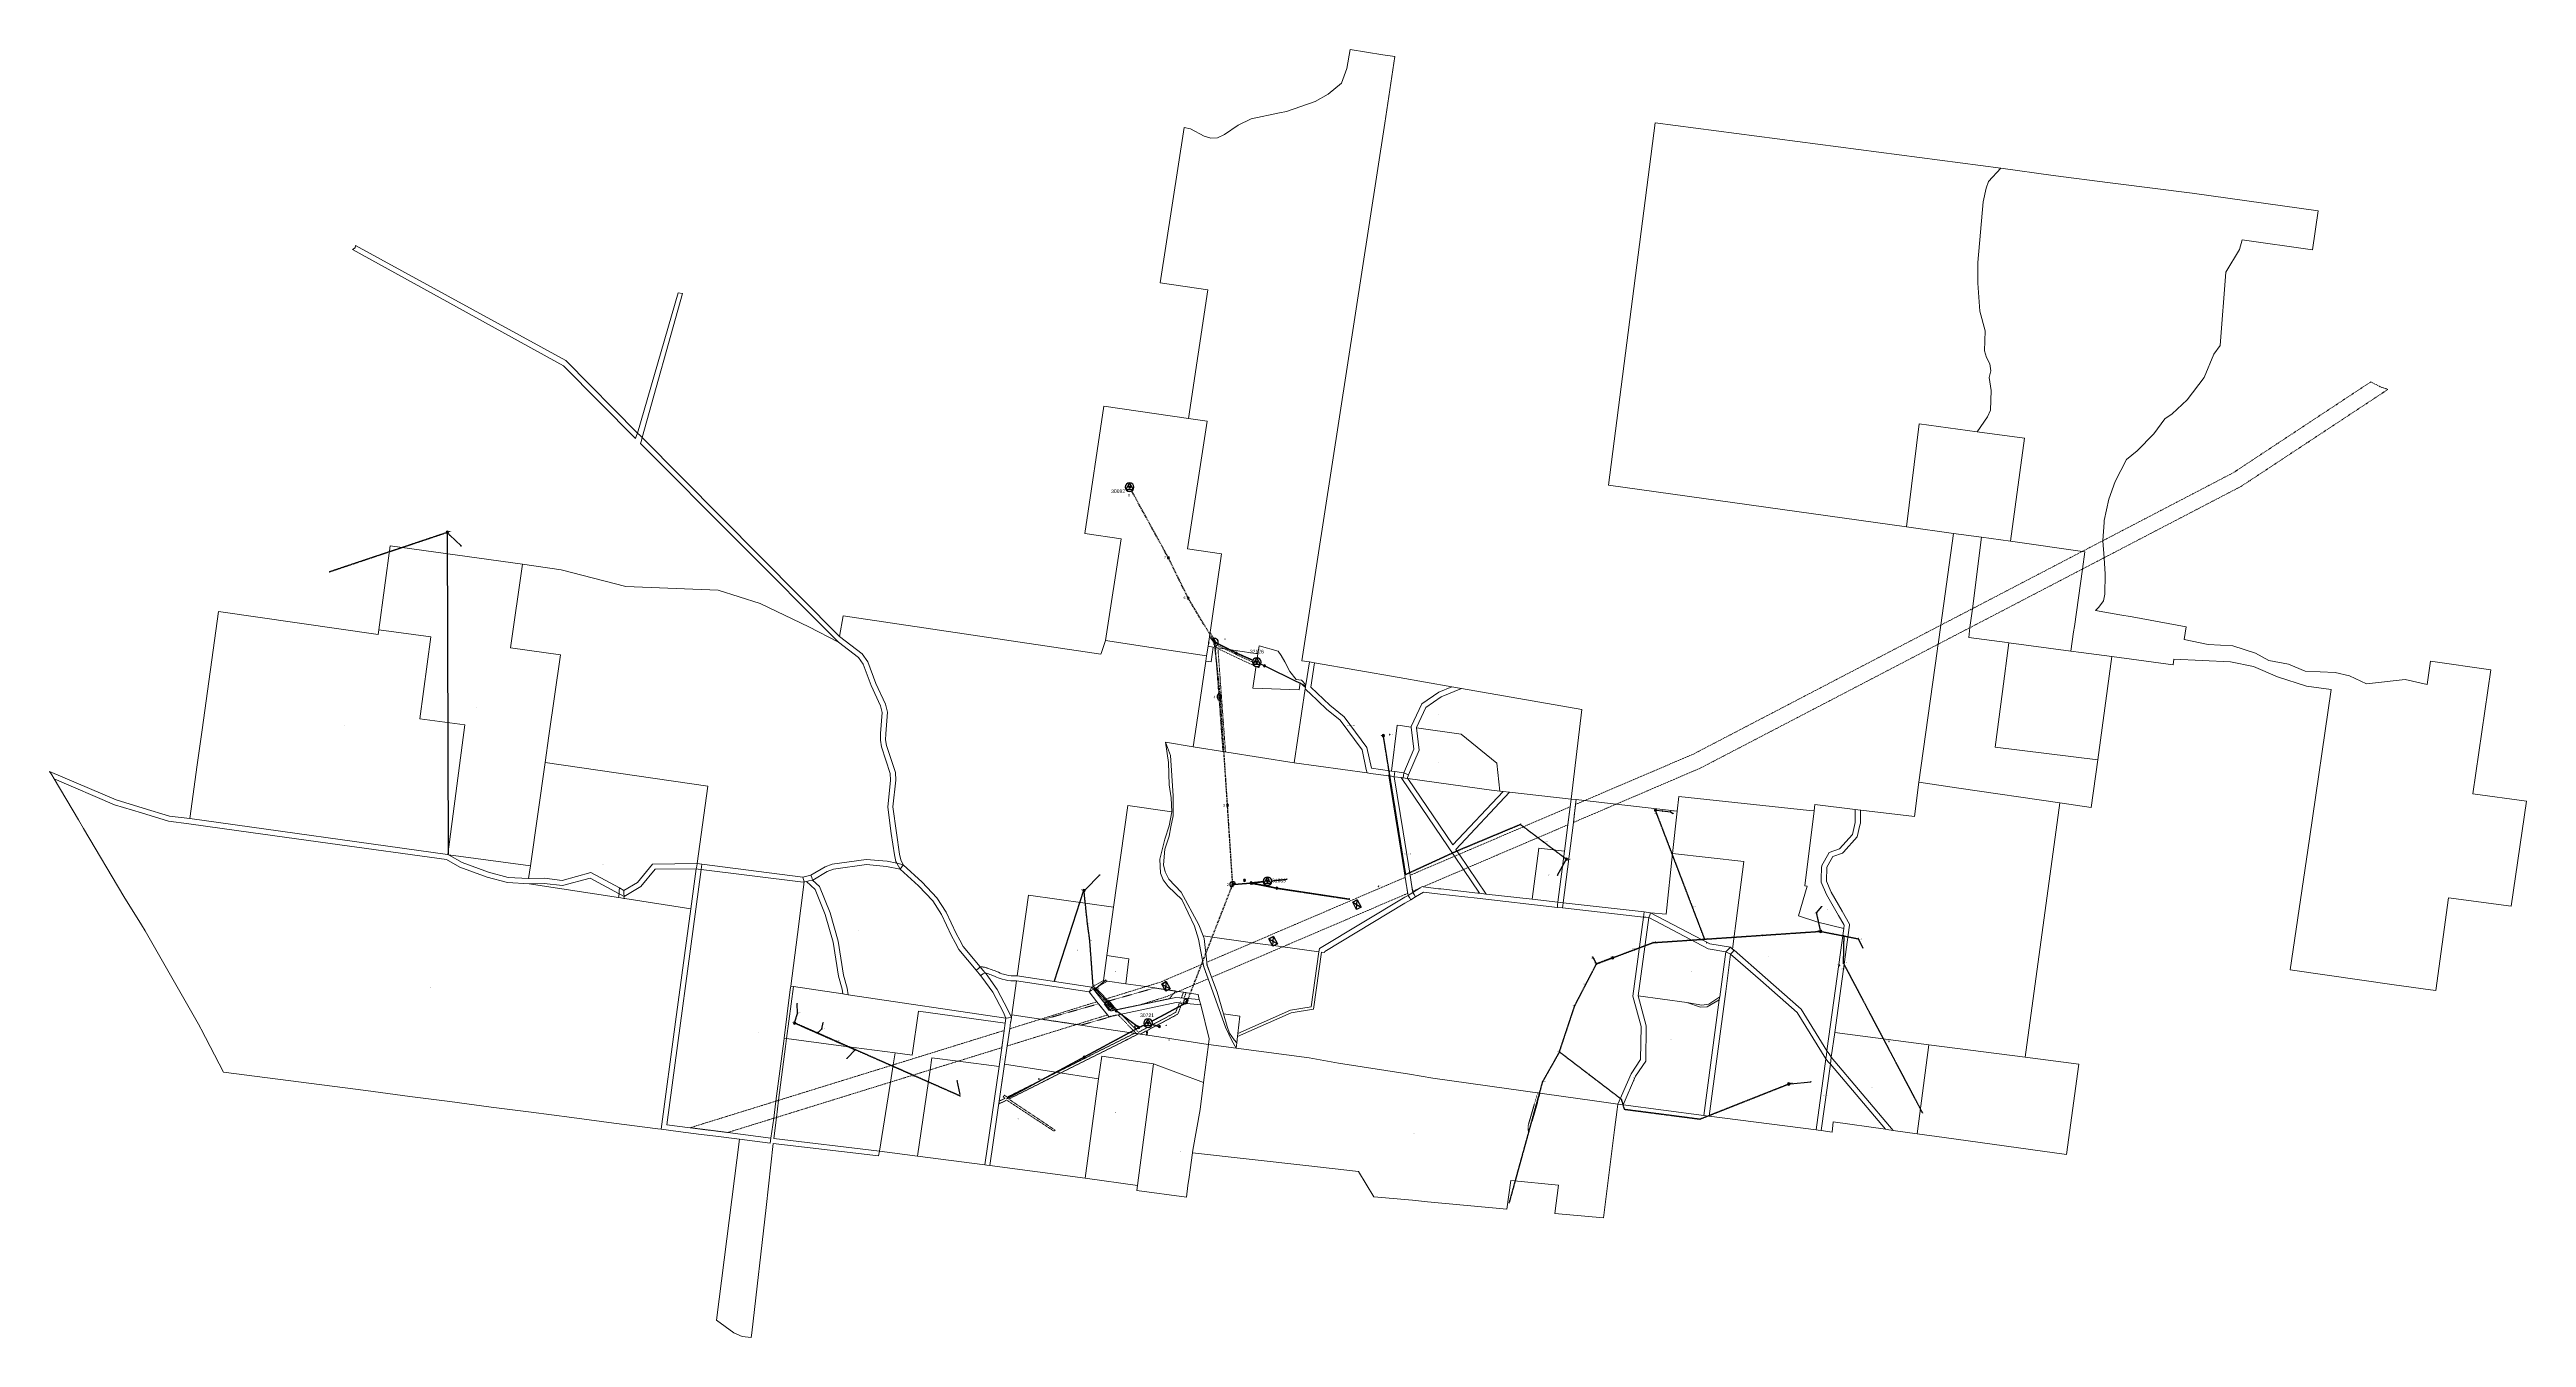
# Model space of a CAD drawing. Header units: metres. Extents: x 253555 to 263174, y 6188199 to 6193202.
import ezdxf
from ezdxf.enums import TextEntityAlignment as Align

# ---------------------------------------------------------------- set-up
doc = ezdxf.new("R2010")
doc.units = ezdxf.units.M
for name, pattern in [('Cable Exist OH', [1, 1, 0]), ('Cable New OH', [6, 4, -2]), ('Dash', [5, 3, -2]), ('HIDDEN', [0.375, 0.25, -0.125]), ('HIDDEN2', [0.1875, 0.125, -0.0625])]:
    doc.linetypes.add(name, pattern=pattern)
doc.layers.get('0').update_dxf_attribs({"color": 6})
for name, color, linetype in [('_User_HV_Exist', 7, 'Continuous'), ('Equip_LV_EXT', 7, 'Continuous'), ('Mains_HV_EXT', 7, 'Continuous'), ('Mains_HV_NEW', 2, 'Continuous'), ('Mains_HV_New_B10', 2, 'Continuous'), ('Mains_HV_NEW_Hardwired', 2, 'Continuous'), ('Mains_LV_EXT', 7, 'Continuous'), ('Notes_SP_MISC', 7, 'Continuous'), ('OH_Details_SP_MISC', 7, 'Continuous'), ('Services_SP_EXT', 7, 'Continuous'), ('Sub_SP_MOD', 3, 'Continuous'), ('Sub_SP_TR_HV_LV_EXT', 7, 'Continuous'), ('Sub_SP_TR_HV_LV_MOD', 3, 'Continuous'), ('SupportsOH_SP_EXT', 7, 'Continuous'), ('SupportsOH_SP_TR_HV_LV_SL_EXT', 7, 'Continuous'), ('SupportsOH_SP_TR_HV_LV_SL_MOD', 3, 'Continuous'), ('SupportsOH_SP_TR_HV_LV_SL_NEW', 2, 'Continuous')]:
    doc.layers.add(name, color=color, linetype=linetype)
for name, color, linetype, lineweight in [('Cadastre Easements_SP_EXT', 9, 'Continuous', 5), ('Cadastre Land Parcels_SP_EXT', 9, 'Continuous', 5), ('Cadastre Other Property_SP_EXT', 9, 'HIDDEN', 5), ('Cadastre Roads_SP_EXT', 9, 'Continuous', 5)]:
    doc.layers.add(name, color=color, linetype=linetype, lineweight=lineweight)
doc.layers.add('Features_DEL', color=1, linetype='Continuous', plot=False)
doc.styles.add('POLE_LABEL', font='arial.ttf')
doc.styles.get("Standard").update_dxf_attribs({"font": 'arial.ttf'})

# ---------------------------------------------------------------- blocks, each defined once
blk = doc.blocks.new('SUB_POLE_EXT')
blk.add_wipeout([(0, 4.2), (0.4, 4.2), (0.8, 4.1), (1.2, 4), (1.6, 3.9), (2, 3.7), (2.3, 3.5), (2.7, 3.3), (3, 3), (3.3, 2.7), (3.5, 2.3), (3.8, 1.9), (3.9, 1.6), (4, 1.2), (4.2, 0.6), (4.2, 0), (4.2, -0.6), (4.1, -1.1), (3.9, -1.6), (3.6, -2.2), (3.2, -2.7), (3, -3), (2.7, -3.3), (2.4, -3.5), (2, -3.7), (1.6, -3.9), (1.3, -4), (0.8, -4.1), (0.4, -4.2), (0, -4.2), (-0.4, -4.2), (-0.8, -4.1), (-1.2, -4), (-1.6, -3.9), (-2, -3.7), (-2.4, -3.5), (-2.7, -3.3), (-3, -3), (-3.2, -2.7), (-3.5, -2.3), (-3.7, -2), (-3.9, -1.6), (-4, -1.2), (-4.2, -0.8), (-4.2, -0.1), (-4.2, 0.4), (-4.1, 0.8), (-4, 1.3), (-3.9, 1.6), (-3.7, 2), (-3.5, 2.4), (-3.3, 2.7), (-3, 3), (-2.7, 3.3), (-2.3, 3.5), (-2, 3.7), (-1.6, 3.9), (-1.2, 4), (-0.8, 4.2), (-0.4, 4.2)])
blk.add_line((2.2, 0.5), (2.2, 0.5, 0))
blk.add_lwpolyline([(-4.2, 0, 1), (4.2, 0, 1)], format="xyb", close=True)
blk.add_lwpolyline([(2.1, 0.5), (0, 4.2), (-3.7, -2.1), (3.7, -2.1)], close=True)
for tag, height, flags, p in [('STREET_CODE', 0.2, 9, (1.5, 0)), ('ASSET_NUM', 3.5, 8, (2, 2)), ('CONSTRUCTED_VOLTAGE', 0.2, 9, (1.5, -0.2)), ('NO_PHASES', 0.2, 9, (1.5, -0.4)), ('OPERATING_VOLTAGE', 0.2, 9, (1.5, -0.6)), ('OPERATED_BY', 0.2, 9, (1.5, -0.8)), ('MAINTAINED_BY', 0.2, 9, (1.5, -1)), ('ORIENTATION', 0.2, 9, (1.5, -1.2)), ('OWNED_BY', 0.2, 9, (1.5, -1.4)), ('SECONDARY_VOLTAGE', 0.2, 9, (1.5, -1.6)), ('STATE', 0.2, 9, (1.5, -1.8)), ('SUBSTATION_TYPE', 0.2, 9, (1.5, -2)), ('USAGE', 0.2, 9, (1.5, -2.2)), ('LEGEND', 0.2, 9, (1.5, -2.4)), ('LOCATION', 0.2, 9, (1.5, -2.6)), ('STREETNAME', 0.2, 9, (1.5, -2.8)), ('SUBURB', 0.2, 9, (1.5, -3)), ('NOTES', 0.2, 9, (1.5, -3.2)), ('Z', 0.2, 1, (1.5, -3.4))]:
    blk.add_attdef(tag, text='', height=height, dxfattribs=dict(flags=flags)).set_placement(p, align=Align.MIDDLE_LEFT)
blk = doc.blocks.new('LV_OH_LINKS_DISTFUSE_EXT')
for p, q in [((0, 0), (0.96, 0)), ((3.84, 0), (4.8, 0))]:
    blk.add_line(p, q)
blk.add_lwpolyline([(3.84, -1.2), (3.84, 1.2), (0.96, -1.2), (0.96, 1.2)], close=True)
at = {"flags": 9}
for tag, p in [('ACTUAL_STATUS', (0, 0)), ('CONSTRUCTED_VOLTAGE', (0, -0.2)), ('OPERATING_VOLTAGE', (0, -0.6)), ('ORIENTATION', (0, -0.8)), ('OWNED_BY', (0, -1)), ('STATE', (0, -1.2)), ('SWITCH_TYPE', (0, -1.4)), ('NO_PHASES', (0, -0.4)), ('USAGE', (0, -1.6)), ('NOTES', (0, -1.8))]:
    blk.add_attdef(tag, text='', height=0.2, dxfattribs=at).set_placement(p, align=Align.MIDDLE_LEFT)
at = {"flags": 1}
blk.add_attdef('Z', (0, 0), '', height=0.2, dxfattribs=at)
blk = doc.blocks.new('CCP_EXT')
blk.add_wipeout([(0, 0.6), (0.6, 0), (0, -0.6), (-0.6, 0)])
blk.add_lwpolyline([(-0.6, 0), (0, 0.6), (0.6, 0), (0, -0.6), (-0.6, 0)])
at = {"flags": 1}
blk.add_attdef('Z', (0, 0), '', height=0.2, dxfattribs=at)
at = {"flags": 9}
for tag, p in [('CCP_TYPE', (0, 0)), ('CONSTRUCTED_VOLTAGE', (0, -0.2)), ('NO_PHASES', (0, -0.4)), ('OPERATING_VOLTAGE', (0, -0.6)), ('ORIENTATION', (0, -0.8)), ('OWNED_BY', (0, -1)), ('USAGE', (0, -1.2)), ('LEGEND', (0, -1.4)), ('LIFE_SUPPORT', (0, -1.6)), ('STATE', (0, -1.8)), ('NOTES', (0, -2))]:
    blk.add_attdef(tag, text='', height=0.2, dxfattribs=at).set_placement(p, align=Align.MIDDLE_LEFT)
blk = doc.blocks.new('POLE_EXT')
blk.add_hatch(color=256).paths.add_polyline_path([(-1, 0, 1), (1, 0, 1)])
blk.add_lwpolyline([(-1, 0, 1), (1, 0, 1)], format="xyb", close=True)
for tag, height, flags, p in [('pNumber', 2.5, 8, (-17.8, 2.1)), ('OWNED_BY', 0.2, 9, (1.4, -0.4)), ('PARENT', 0.2, 9, (1.4, -0.6)), ('SPECIAL_USE', 0.2, 9, (1.4, -0.8)), ('STATE', 0.2, 9, (1.4, -1)), ('USAGE', 0.2, 9, (1.4, -1.2)), ('cLV', 0.2, 9, (1.4, -1.4)), ('hDepth', 0.2, 9, (1.4, -1.6)), ('hDia', 0.2, 9, (1.4, -1.8)), ('cHV', 0.2, 9, (1.4, -2)), ('LBRACKET', 0.2, 9, (1.4, -2.2)), ('LExisting', 0.2, 9, (1.4, -2.4)), ('LANTNUMBER', 0.2, 9, (1.4, -2.6)), ('LOther', 0.2, 9, (1.4, -2.8)), ('LRemove', 0.2, 9, (1.4, -3)), ('LEGEND', 0.2, 9, (1.4, -3.2)), ('cLinedev', 0.2, 9, (1.4, -3.4)), ('LOCATION', 0.2, 9, (1.4, -3.6)), ('pExisting', 0.2, 9, (1.4, -3.8)), ('PFNUMBER', 0.2, 9, (1.4, -4)), ('NEWPFNUMBER', 0.2, 9, (1.4, -4.2)), ('pFooting', 0.2, 9, (1.4, -4.4)), ('pNew', 0.2, 9, (1.4, -4.6)), ('pRelocate', 0.2, 9, (1.4, -5)), ('pRemove', 0.2, 9, (1.4, -5.2)), ('pReplace', 0.2, 9, (1.4, -5.4)), ('pStay', 0.2, 9, (1.4, -5.6)), ('pType', 0.2, 9, (1.4, -5.8)), ('cspan', 0.2, 9, (1.4, -6)), ('STREETNAME', 0.2, 9, (1.4, -6.2)), ('SUBURB', 0.2, 9, (1.4, -6.4)), ('NOTES', 0.2, 9, (1.4, -6.6)), ('MAINTAINED_BY', 0.2, 9, (1.4, -6.8)), ('OPERATED_BY', 0.2, 9, (1.4, -7))]:
    blk.add_attdef(tag, text='', height=height, dxfattribs=dict(flags=flags)).set_placement(p, align=Align.MIDDLE_LEFT)
at = {"style": 'POLE_LABEL'}
for tag, height, flags, p in [('STRUCTURE_PLANT_NUMBER', 0.2, 9, (1.4, 0)), ('ASSET_NUM', 2.5, 8, (2, 2)), ('STREET_CODE', 0.2, 9, (1.4, -0.2))]:
    blk.add_attdef(tag, text='', height=height, dxfattribs=dict(at, flags=flags)).set_placement(p, align=Align.MIDDLE_LEFT)
at = {"flags": 1}
blk.add_attdef('Z', (1.4, -7.3), '', height=0.2, dxfattribs=at)
blk = doc.blocks.new('End Shackle_EXT')
blk.add_wipeout([(0, 0.3), (1.8, 0.3), (1.8, -0.3), (0, -0.3)])
blk.add_line((1.8, -1), (1.8, 1))
at = {"flags": 1}
blk.add_attdef('Z', (0, 0), '', height=0.2, dxfattribs=at)
at = {"flags": 9}
for tag, p in [('CONNECTOR_TYPE', (0, 0)), ('CONSTRUCTED_VOLTAGE', (0, -0.2)), ('NO_PHASES', (0, -0.4)), ('OPERATING_VOLTAGE', (0, -0.6)), ('ORIENTATION', (0, -0.8)), ('OWNED_BY', (0, -1)), ('STATE', (0, -1.2)), ('USAGE', (0, -1.4)), ('NOTES', (0, -1.6))]:
    blk.add_attdef(tag, text='', height=0.2, dxfattribs=at).set_placement(p, align=Align.MIDDLE_LEFT)
blk = doc.blocks.new('CONNECTOR_NODE_EXT')
h = blk.add_hatch(color=256)
edge = h.paths.add_edge_path()
edge.add_arc((0, 0), 0.5, 0, 360)
blk.add_circle((0, 0), 0.5)
at = {"flags": 1}
blk.add_attdef('Z', (0, 0), '', height=0.2, dxfattribs=at)
at = {"flags": 9}
for tag, p in [('CONNECTOR_TYPE', (0, 0)), ('CONSTRUCTED_VOLTAGE', (0, -0.2)), ('NO_PHASES', (0, -0.4)), ('OPERATING_VOLTAGE', (0, -0.6)), ('ORIENTATION', (0, -0.8)), ('SUBTYPE', (0, -1)), ('USAGE', (0, -1.2)), ('NOTES', (0, -1.4))]:
    blk.add_attdef(tag, text='', height=0.2, dxfattribs=at).set_placement(p, align=Align.MIDDLE_LEFT)
blk = doc.blocks.new('End Shackle_NEW')
blk.add_wipeout([(-0.3, 0), (-0.3, 1.8), (0.3, 1.8), (0.3, 0)])
blk.add_line((1, 1.8), (-1, 1.8))
at = {"flags": 1}
blk.add_attdef('Z', (0, 0), '', height=0.2, dxfattribs=at)
at = {"flags": 9}
for tag, p in [('CONNECTOR_TYPE', (0, 0)), ('CONSTRUCTED_VOLTAGE', (0, -0.2)), ('NO_PHASES', (0, -0.4)), ('OPERATING_VOLTAGE', (0, -0.6)), ('ORIENTATION', (0, -0.8)), ('OWNED_BY', (0, -1)), ('STATE', (0, -1.2)), ('USAGE', (0, -1.4)), ('NOTES', (0, -1.6)), ('MAINTAINED_BY', (0, -1.8)), ('OPERATED_BY', (0, -2))]:
    blk.add_attdef(tag, text='', height=0.2, dxfattribs=at).set_placement(p, align=Align.MIDDLE_LEFT)
blk = doc.blocks.new('BOND POINT')
blk.add_hatch(color=256).paths.add_polyline_path([(-1, 0, 1), (1, 0, 1)])
blk.add_lwpolyline([(-1, 0, 1), (1, 0, 1)], format="xyb", close=True)
blk = doc.blocks.new('POLE_REPLACE_NEW')
blk.add_wipeout([(0, 1), (-0.1, 1), (-0.2, 1), (-0.4, 0.9), (-0.5, 0.9), (-0.6, 0.8), (-0.7, 0.7), (-0.8, 0.6), (-0.8, 0.5), (-0.9, 0.4), (-1, 0.3), (-1, 0.2), (-1, 0.1), (-1, -0.1), (-1, -0.2), (-1, -0.3), (-0.9, -0.4), (-0.8, -0.5), (-0.8, -0.6), (-0.7, -0.7), (-0.6, -0.8), (-0.5, -0.9), (-0.4, -0.9), (-0.2, -1), (-0.1, -1), (0, -1), (0.1, -1), (0.2, -1), (0.4, -0.9), (0.5, -0.9), (0.6, -0.8), (0.7, -0.7), (0.8, -0.6), (0.8, -0.5), (0.9, -0.4), (1, -0.3), (1, -0.2), (1, -0.1), (1, 0.1), (1, 0.2), (1, 0.3), (0.9, 0.4), (0.8, 0.5), (0.8, 0.6), (0.7, 0.7), (0.6, 0.8), (0.5, 0.9), (0.4, 0.9), (0.2, 1), (0.1, 1)])
h = blk.add_hatch(color=256)
edge = h.paths.add_edge_path()
edge.add_arc((0, 0), 1, 270, 450)
edge.add_line((0, 1), (0, -1))
blk.add_lwpolyline([(0, 1), (0, -1)])
at = {"lineweight": -3}
blk.add_arc((0, 0), 1, 90, 270, dxfattribs=at)
blk.add_arc((0, 0), 1, 270, 90)
at = {"style": 'POLE_LABEL', "flags": 9}
blk.add_attdef('STRUCTURE_PLANT_NUMBER', text='', height=0.2, dxfattribs=at).set_placement((1.5, 0.2), align=Align.MIDDLE_LEFT)
for tag, height, flags, p in [('STREET_CODE', 0.2, 9, (1.5, 0)), ('ASSET_NUM', 2.5, 8, (2, 2)), ('OWNED_BY', 0.2, 9, (1.5, -0.2)), ('PARENT', 0.2, 9, (1.5, -0.4)), ('SPECIAL_USE', 0.2, 9, (1.5, -0.6)), ('STATE', 0.2, 9, (1.5, -0.8)), ('USAGE', 0.2, 9, (1.5, -1)), ('cLV', 0.2, 9, (1.5, -1.2)), ('hDepth', 0.2, 9, (1.5, -1.4)), ('hDia', 0.2, 9, (1.5, -1.6)), ('cHV', 0.2, 9, (1.5, -1.8)), ('LBRACKET', 0.2, 9, (1.5, -2)), ('LExisting', 0.2, 9, (1.5, -2.2)), ('LANTNUMBER', 0.2, 9, (1.5, -2.4)), ('LOther', 0.2, 9, (1.5, -2.6)), ('LRemove', 0.2, 9, (1.5, -2.8)), ('LEGEND', 0.2, 9, (1.5, -3)), ('cLinedev', 0.2, 9, (1.5, -3.2)), ('pExisting', 0.2, 9, (1.5, -3.4)), ('PFNUMBER', 0.2, 9, (1.5, -3.6)), ('NEWPFNUMBER', 0.2, 9, (1.5, -3.8)), ('pFooting', 0.2, 9, (1.5, -4)), ('pNew', 0.2, 9, (1.5, -4.2)), ('pNumber', 0.2, 9, (1.5, -4.4)), ('pRelocate', 0.2, 9, (1.5, -4.6)), ('pRemove', 0.2, 9, (1.5, -4.8)), ('pReplace', 0.2, 9, (1.5, -5)), ('pStay', 0.2, 9, (1.5, -5.2)), ('pType', 0.2, 9, (1.5, -5.4)), ('cspan', 0.2, 9, (1.5, -5.6)), ('SUBURB', 0.2, 9, (1.5, -5.8)), ('STREETNAME', 0.2, 9, (1.5, -6)), ('LOCATION', 0.2, 9, (1.5, -6.2)), ('NOTES', 0.2, 9, (1.5, -6.4)), ('OPERATED_BY', 0.2, 9, (1.5, -6.6)), ('MAINTAINED_BY', 0.2, 9, (1.5, -6.8)), ('Z', 0.2, 1, (1.5, -7))]:
    blk.add_attdef(tag, text='', height=height, dxfattribs=dict(flags=flags)).set_placement(p, align=Align.MIDDLE_LEFT)
blk = doc.blocks.new('*U42')
blk.add_wipeout([(-0.2, 0.1), (0.3, 1.9), (0.8, 1.7), (0.2, -0.1)])
blk.add_line((1.5, 1.5), (-0.4, 2.1))
at = {"flags": 1}
blk.add_attdef('Z', (0, 0), '', height=0.2, dxfattribs=at)
at = {"flags": 9}
for tag, p in [('CONNECTOR_TYPE', (0, 0)), ('CONSTRUCTED_VOLTAGE', (0, -0.2)), ('NO_PHASES', (0, -0.4)), ('OPERATING_VOLTAGE', (0, -0.6)), ('ORIENTATION', (0, -0.8)), ('OWNED_BY', (0, -1)), ('STATE', (0, -1.2)), ('USAGE', (0, -1.4)), ('NOTES', (0, -1.6)), ('MAINTAINED_BY', (0, -1.8)), ('OPERATED_BY', (0, -2))]:
    blk.add_attdef(tag, text='', height=0.2, dxfattribs=at).set_placement(p, align=Align.MIDDLE_LEFT)

msp = doc.modelspace()

# ---------------------------------------------------------------- linework, layer by layer
at = {"layer": '_User_HV_Exist', "color": 7, "linetype": 'Cable Exist OH', "flags": 128}
for points in [[(258221.4, 6189964.4), (258285.1, 6189970.8)], [(258221.4, 6189964.4), (258321.6, 6189944), (258602.6, 6189901.8)]]:
    msp.add_lwpolyline(points, dxfattribs=at)
at = {"layer": '_User_HV_Exist', "color": 7, "linetype": 'Cable Exist OH'}
for points in [[(258150.2, 6189958.7), (258221.4, 6189964.4)], [(257822.3, 6189419.9), (257972, 6189500.5)]]:
    msp.add_lwpolyline(points, dxfattribs=at)
at = {"layer": 'Cadastre Easements_SP_EXT', "linetype": 'Dash'}
msp.add_lwpolyline([(258344.5, 6189716.3), (258818.1, 6189919.1), (258829.8, 6189924.1), (258819.9, 6189986.1), (258816.4, 6189984.7), (258336.7, 6189779.3), (258227.4, 6189732.5), (258049.3, 6189656.2), (258050.4, 6189644.8), (258068.1, 6189598), (258344.5, 6189716.3)], close=True, dxfattribs=at)
at = {"layer": 'Cadastre Land Parcels_SP_EXT', "linetype": 'Continuous'}
for points in [[(258780.4, 6193174.9), (258733.6, 6193182.3), (258606.9, 6193202.4), (258593.4, 6193129), (258572.5, 6193071.9), (258520.7, 6193029.4), (258470.6, 6193000.1), (258359.7, 6192961.2), (258332.5, 6192956), (258222.4, 6192933.6), (258171.6, 6192908.2), (258118.4, 6192872.7), (258091.4, 6192859.9), (258064.7, 6192858.6), (258039.1, 6192865.6), (257986.9, 6192894.8), (257961.3, 6192899.9), (257868.6, 6192296.4), (258053.1, 6192268.2), (257978.8, 6191769.2), (258050.9, 6191758.8), (257974.8, 6191262.8), (258107.3, 6191243.1), (258054.4, 6190884.3), (258074.3, 6190881.1), (258248.2, 6190854), (258252.5, 6190885.1), (258326.7, 6190865.5), (258337.9, 6190848.1), (258352.1, 6190823.8), (258371.9, 6190785.9), (258397.2, 6190755.2), (258417, 6190752.4), (258434, 6190733.8), (258447.8, 6190822.9), (258418.5, 6190827.5), (258740.5, 6192916.3), (258780.4, 6193174.9)], [(261133.6, 6192741.1), (259790.5, 6192917.3), (259609.9, 6191510.3), (260766.2, 6191348.4), (260815.8, 6191747.9), (261041.9, 6191717.4), (261081.5, 6191775.5), (261093, 6191801.2), (261096.2, 6191877.5), (261087.3, 6191928.7), (261093.7, 6191954.3), (261091.1, 6191981), (261077.8, 6192006), (261070.2, 6192031.2), (261072.8, 6192109.4), (261051.7, 6192186.4), (261044.1, 6192294.8), (261044, 6192374.8), (261064.3, 6192610.3), (261075.7, 6192664), (261085.9, 6192689.7), (261133.6, 6192741.1)], [(262365.4, 6192575.6), (261875.9, 6192644.5), (261578.5, 6192682.3), (261558.4, 6192684.9), (261337, 6192713.1), (261133.6, 6192741.1), (261085.9, 6192689.7), (261075.7, 6192664), (261064.3, 6192610.3), (261044, 6192374.8), (261044.1, 6192294.8), (261051.7, 6192186.4), (261072.8, 6192109.4), (261070.2, 6192031.2), (261077.8, 6192006), (261091.1, 6191981), (261093.7, 6191954.3), (261087.3, 6191928.7), (261096.2, 6191877.5), (261093, 6191801.2), (261081.5, 6191775.5), (261041.9, 6191717.4), (261225.3, 6191692.7), (261170.9, 6191291.7), (261449.8, 6191252.7), (261459.2, 6191251.4), (261449.9, 6191183.9), (261418.9, 6190961.2), (261416, 6190940), (261405.6, 6190865.4), (261444.7, 6190860.1), (261564.2, 6190844), (261802.5, 6190812), (261805.1, 6190833.6), (262025.3, 6190824), (262114.1, 6190805.8), (262207.3, 6190764.9), (262320.7, 6190728.4), (262416, 6190716.1), (262331.3, 6190136.5), (262256.9, 6189627.3), (262661.3, 6189568.3), (262802.1, 6189548.9), (262822, 6189546.2), (262871.6, 6189906.1), (263114.8, 6189873.7), (263174.4, 6190281.8), (262966.6, 6190311.2), (263035.8, 6190792.9), (262802.2, 6190826), (262788.4, 6190734.9), (262702.8, 6190754.3), (262553.1, 6190738), (262486.9, 6190768.7), (262431.3, 6190782.5), (262314.8, 6190787.3), (262250.6, 6190814.9), (262173.9, 6190828.9), (262121.8, 6190856.8), (262034.6, 6190885.1), (261937.8, 6190891), (261845.2, 6190910.9), (261852.9, 6190960), (261643.4, 6190997.8), (261595.7, 6191006.4), (261573.1, 6191010.5), (261501, 6191023.6), (261514.1, 6191035.4), (261531.9, 6191060.6), (261537.6, 6191086.2), (261538.9, 6191164.4), (261534, 6191227.8), (261528.8, 6191293.8), (261528.7, 6191294.3), (261533.9, 6191365.2), (261534.4, 6191372.6), (261552.2, 6191455.7), (261577.8, 6191523.6), (261621.5, 6191609.2), (261663.2, 6191643.9), (261727.1, 6191709.5), (261769.5, 6191767.8), (261798.3, 6191787.6), (261857.4, 6191841.7), (261922.6, 6191928.5), (261960.5, 6192019), (261985, 6192052.7), (262006.8, 6192337.7), (262059.9, 6192425.4), (262069.8, 6192462.5), (262344.1, 6192424.7), (262365.4, 6192575.6)], [(261041.9, 6191717.4), (260815.8, 6191747.9), (260766.2, 6191348.4), (260949.6, 6191322.7), (261058.4, 6191307.5), (261170.9, 6191291.7), (261225.3, 6191692.7), (261041.9, 6191717.4)], [(261509.5, 6190443.2), (261111.3, 6190492.6), (261139.5, 6190708.2), (261164.3, 6190897.8), (261158.2, 6190898.6), (261098, 6190906.7), (261008.3, 6190918.7), (261013.2, 6190956.3), (261022.7, 6191029.9), (261058.4, 6191307.5), (260949.6, 6191322.7), (260899.7, 6190965.9), (260889.2, 6190891.7), (260888.3, 6190885.3), (260885.4, 6190864.6), (260814.3, 6190356.2), (260970.6, 6190333.2), (261362.5, 6190275.5), (261484, 6190257.7), (261509.5, 6190443.2)], [(255392.1, 6191202.5), (254878.4, 6191274.6), (254834.1, 6190948.5), (255036.3, 6190920.5), (254992.8, 6190602.3), (255167.7, 6190579.4), (255101.7, 6190074.7), (255104.2, 6190074.3), (255422.6, 6190031.5), (255480, 6190433.1), (255494.8, 6190536.6), (255539.8, 6190850.9), (255346, 6190877.7), (255392.1, 6191202.5)], [(261416, 6190940), (261418.9, 6190961.2), (261449.9, 6191183.9), (261459.2, 6191251.4), (261449.8, 6191252.7), (261170.9, 6191291.7), (261058.4, 6191307.5), (261022.7, 6191029.9), (261013.2, 6190956.3), (261008.3, 6190918.7), (261098, 6190906.7), (261158.2, 6190898.6), (261164.3, 6190897.8), (261405.6, 6190865.4), (261416, 6190940)], [(256836.5, 6190073.3), (256824.4, 6190156.1), (256810.4, 6190259.4), (256821.2, 6190364.4), (256820.5, 6190389.8), (256786.2, 6190493.2), (256781.8, 6190519.1), (256782.5, 6190545.1), (256788.7, 6190626.7), (256782.9, 6190653.1), (256746.1, 6190731.7), (256715.4, 6190814.1), (256697, 6190840.3), (256619.2, 6190900), (256504, 6190960), (256314.9, 6191050.6), (256152.2, 6191102.4), (255793.9, 6191115.8), (255542.5, 6191181.4), (255392.1, 6191202.5), (255346, 6190877.7), (255539.8, 6190850.9), (255494.8, 6190536.6), (255480, 6190433.1), (256112.3, 6190340.6), (256070.7, 6190039.6), (256088.8, 6190037.3), (256480.7, 6189987.5), (256512.3, 6189994.7), (256566.9, 6190027.2), (256594.6, 6190037.5), (256727, 6190055.9), (256807.9, 6190048.5), (256845.5, 6190041.3), (256842.3, 6190048.1), (256836.5, 6190073.3)], [(254834.1, 6190948.5), (254831.7, 6190930.2), (254211.6, 6191019), (254147.5, 6190559), (254128.7, 6190423.5), (254099.6, 6190214.4), (255100.4, 6190074.9), (255101.7, 6190074.7), (255167.7, 6190579.4), (254992.8, 6190602.3), (255036.3, 6190920.5), (254834.1, 6190948.5)], [(258248.2, 6190854), (258074.3, 6190881.1), (258065.9, 6190823.4), (258045.9, 6190826.3), (258009.4, 6190579.1), (257996.9, 6190493.7), (258388.5, 6190431.3), (258388.7, 6190431.3), (258431.7, 6190718.2), (258432.6, 6190724.2), (258412.3, 6190742.6), (258408.5, 6190714.3), (258228, 6190720.7), (258248.2, 6190854)], [(258434, 6190733.8), (258417, 6190752.4), (258397.2, 6190755.2), (258371.9, 6190785.9), (258352.1, 6190823.8), (258337.9, 6190848.1), (258326.7, 6190865.5), (258252.5, 6190885.1), (258248.2, 6190854), (258228, 6190720.7), (258408.5, 6190714.3), (258412.3, 6190742.6), (258432.6, 6190724.2), (258433.2, 6190728.6), (258434, 6190733.8)], [(261405.6, 6190865.4), (261164.3, 6190897.8), (261139.5, 6190708.2), (261111.3, 6190492.6), (261509.5, 6190443.2), (261564.2, 6190844), (261444.7, 6190860.1), (261405.6, 6190865.4)], [(258669.1, 6190405.7), (258652.3, 6190481.7), (258568.1, 6190596.5), (258514.3, 6190639.6), (258449.4, 6190701.4), (258439.3, 6190711), (258431.7, 6190718.2), (258388.7, 6190431.3), (258672.1, 6190392), (258669.1, 6190405.7)], [(259505.4, 6190638.8), (259038.8, 6190720), (258960.1, 6190687.5), (258900.7, 6190646.6), (258863.8, 6190568.8), (258864.1, 6190566.8), (259038, 6190542.7), (259175.5, 6190429.3), (259187.1, 6190321.6), (259200.8, 6190320), (259225.7, 6190317.2), (259464.3, 6190290.3), (259505.4, 6190638.8)], [(259175.5, 6190429.3), (259038, 6190542.7), (258864.1, 6190566.8), (258874.9, 6190480.9), (258833.2, 6190384.5), (258827.1, 6190370.5), (258830.7, 6190370.1), (259154.6, 6190325.2), (259187.1, 6190321.6), (259175.5, 6190429.3)], [(255986.2, 6189424.8), (256045.4, 6189864.6), (255789.3, 6189904.1), (255785.1, 6189904.7), (255773.9, 6189906.5), (255765.3, 6189907.8), (255417.4, 6189961.5), (255333.8, 6189966.1), (255254.5, 6189987), (255149.3, 6190025.7), (255097.6, 6190055), (254645.4, 6190118), (254290.5, 6190167.4), (254096.8, 6190194.4), (254017.6, 6190204.7), (253912.8, 6190236.3), (253807.3, 6190268.4), (253573.6, 6190368.4), (253667.7, 6190209.6), (253687.5, 6190176.4), (253844.1, 6189912.5), (253913, 6189801.6), (253926.4, 6189778.1), (254133.3, 6189416), (254143.1, 6189398.8), (254144.5, 6189396.2), (254231.4, 6189229.8), (254783.4, 6189157.6), (254954.8, 6189135.2), (255109.6, 6189114.9), (255270.3, 6189094), (255425.9, 6189073.6), (255584.1, 6189053), (255746.3, 6189031.8), (255917.9, 6189009.4), (255930, 6189007.8), (255986.2, 6189424.8)], [(256112.3, 6190340.6), (255480, 6190433.1), (255422.6, 6190031.5), (255415.4, 6189981.7), (255417.7, 6189981.6), (255477.1, 6189983), (255546, 6189974.6), (255657, 6190005.3), (255768.2, 6189945), (255785.9, 6189935.4), (255838.6, 6189966), (255897.2, 6190037.9), (256070.7, 6190039.6), (256112.3, 6190340.6)], [(259046, 6190016.6), (259011.1, 6190068), (258806.4, 6190370), (258803.8, 6190373.8), (258777.2, 6190377.4), (258811.8, 6190162.8), (258839, 6189994.3), (258849, 6189932.3), (258849.7, 6189927.6), (258878.4, 6189944.9), (258887.1, 6189950.2), (258889.9, 6189949.8), (258949.8, 6189942.1), (258957.9, 6189941.1), (259102.1, 6189925), (259108.6, 6189924.2), (259046, 6190016.6)], [(258830.7, 6190370.1), (258827.1, 6190370.5), (258812, 6190372.7), (258806.3, 6190373.5), (258803.8, 6190373.8), (258806.4, 6190370), (259011.1, 6190068), (259046, 6190016.6), (259108.6, 6189924.2), (259134.9, 6189921.3), (259064.8, 6190024.7), (259030, 6190076.1), (259017.1, 6190095), (259225.7, 6190317.2), (259200.8, 6190320), (259005.5, 6190112.1), (258830.7, 6190370.1)], [(259200.8, 6190320), (259187.1, 6190321.6), (259154.6, 6190325.2), (258830.7, 6190370.1), (259005.5, 6190112.1), (259200.8, 6190320)], [(255422.6, 6190031.5), (255104.2, 6190074.3), (255107.6, 6190072.4), (255157.8, 6190044), (255260.6, 6190006.2), (255337, 6189986.1), (255415.4, 6189981.7), (255422.6, 6190031.5)], [(260110.8, 6189857), (260135, 6190047.3), (259858.5, 6190078.6), (259833.2, 6189842.7), (259773.3, 6189849), (260003.2, 6189728.2), (260083.5, 6189714.5), (260091.7, 6189707.4), (260110.8, 6189857)], [(255654.6, 6189983.7), (255547.4, 6189954.1), (255476.1, 6189962.9), (255417.4, 6189961.5), (255765.3, 6189907.8), (255767.1, 6189922.7), (255654.6, 6189983.7)], [(256066.3, 6190019.5), (255906.9, 6190017.9), (255851.9, 6189950.4), (255786.3, 6189912.3), (255785.1, 6189904.7), (255789.3, 6189904.1), (256045.4, 6189864.6), (256066.3, 6190019.5)], [(256633, 6189551.4), (256619.1, 6189602.4), (256598.7, 6189734.5), (256568, 6189842.1), (256528.9, 6189939.3), (256494.8, 6189970.2), (256486.4, 6189968.3), (256459.9, 6189764.2), (256433.9, 6189563.3), (256443.9, 6189561.8), (256635.6, 6189533.3), (256633, 6189551.4)], [(257258.9, 6189463.2), (257218.3, 6189540.3), (257176.2, 6189599), (257171.3, 6189604.8), (257154.2, 6189625.2), (257086.4, 6189706), (257072.5, 6189732.9), (257057.8, 6189758.6), (257019.6, 6189841.6), (256985.2, 6189894.7), (256929.7, 6189953.7), (256858.9, 6190018.1), (256805.1, 6190028.5), (256727.5, 6190035.7), (256599.5, 6190017.8), (256575.5, 6190009), (256519.9, 6189975.8), (256518.7, 6189975.6), (256545.9, 6189951.1), (256587.1, 6189848.6), (256618.4, 6189738.8), (256638.8, 6189606.6), (256652.8, 6189555.5), (256656.4, 6189530.2), (257269.7, 6189439.2), (257258.9, 6189463.2)], [(259998.7, 6189493.1), (260041.4, 6189522.1), (260064.8, 6189697.4), (259996.7, 6189709), (259766.1, 6189829.9), (259724.6, 6189526.2), (259913.2, 6189499.7), (259971.5, 6189489.9), (259998.7, 6189493.1)], [(258374.4, 6189469.9), (258454.9, 6189482.7), (258485.1, 6189696.9), (258344.5, 6189716.3), (258328.4, 6189718.5), (258227.4, 6189732.5), (258035.7, 6189759), (258039.6, 6189749.3), (258049.3, 6189656.2), (258050.4, 6189644.8), (258068.1, 6189598), (258089.8, 6189540.3), (258114.6, 6189455.5), (258178, 6189447.2), (258170.1, 6189380), (258374.4, 6189469.9)], [(257292, 6189452.6), (257310.4, 6189583.8), (257299.3, 6189583.8), (257288.1, 6189584.4), (257276.9, 6189585.7), (257265.9, 6189587.6), (257255.1, 6189590.2), (257247.4, 6189592.7), (257239.9, 6189595.7), (257232.5, 6189598.9), (257225, 6189602.2), (257217.5, 6189605.2), (257212.1, 6189607.2), (257206.8, 6189609.2), (257201.4, 6189611.1), (257196, 6189612.9), (257190.6, 6189614.7), (257189.4, 6189615.1), (257188.6, 6189615.3), (257192.1, 6189611.3), (257235.4, 6189550.9), (257277.3, 6189471.5), (257290.5, 6189442.2), (257292, 6189452.6)], [(259913.2, 6189499.7), (259724.6, 6189526.2), (259756.1, 6189408.9), (259754.3, 6189271.7), (259715, 6189213.5), (259665.9, 6189102.4), (259980.2, 6189061.5), (260039.8, 6189509.8), (259993.3, 6189482.8), (259967.3, 6189482.1), (259913.2, 6189499.7)], [(257253.2, 6189324.6), (257262.8, 6189391.5), (257266.9, 6189419.4), (256930.1, 6189467), (256905.9, 6189295.4), (256839.2, 6189304.1), (256831.8, 6189257.9), (256821, 6189190.7), (256778, 6188922.1), (256926.5, 6188903), (256975, 6189238.4), (256981.8, 6189285.4), (257083.7, 6189272.1), (257242.6, 6189251.3), (257253.2, 6189324.6)], [(257264.2, 6189260.1), (257629.5, 6189204.1), (257641.4, 6189291.4), (257842, 6189261.4), (258037.3, 6189188.9), (258055.9, 6189337.3), (258055.4, 6189337.4), (257863.4, 6189366.4), (257660.4, 6189397), (257543.8, 6189414.6), (257405.3, 6189435.6), (257292, 6189452.6), (257290.5, 6189442.2), (257288.1, 6189425.4), (257287.8, 6189423.5), (257284.2, 6189398), (257274.5, 6189331.1), (257264.2, 6189260.1)], [(258165.9, 6189343), (258168.8, 6189368.4), (258170.1, 6189380), (258178, 6189447.2), (258114.6, 6189455.5), (258128.7, 6189407.3), (258138.2, 6189381.5), (258156.1, 6189355.2), (258165.9, 6189343)], [(256367.6, 6188972.2), (256378.2, 6189053.5), (256386.7, 6189120), (256413.8, 6189329.1), (256417.7, 6189359.6), (256407.8, 6189360.9), (256406.4, 6189350.1), (256376.1, 6189116.8), (256367.6, 6189050.3), (256356.6, 6188973.5), (256354.1, 6188953.6), (256235.1, 6188968.7), (256145.9, 6188265.7), (256213.3, 6188217), (256245.4, 6188202.7), (256280.6, 6188198.7), (256282.7, 6188217.1), (256337.9, 6188703.8), (256366.1, 6188952.1), (256775.2, 6188904.6), (256778, 6188922.1), (256367.6, 6188972.2)], [(256821, 6189190.7), (256831.8, 6189257.9), (256839.2, 6189304.1), (256639.3, 6189330.4), (256417.7, 6189359.6), (256413.8, 6189329.1), (256386.7, 6189120), (256378.2, 6189053.5), (256367.6, 6188972.2), (256778, 6188922.1), (256821, 6189190.7)], [(257576.6, 6188817), (257781, 6188789.4), (257842, 6189261.4), (257641.4, 6189291.4), (257629.5, 6189204.1), (257576.6, 6188817)], [(259632.9, 6189005.8), (259642.7, 6189085), (259645.2, 6189104.9), (259645.2, 6189105), (259546.2, 6189119.1), (259499.1, 6189125.8), (258927, 6189206.7), (258836.2, 6189221.2), (258561.3, 6189264.9), (258446.9, 6189285.6), (258163.5, 6189323.1), (258055.9, 6189337.3), (258037.3, 6189188.9), (258024.1, 6189083.9), (257995.5, 6188925.9), (257993.9, 6188916.7), (257993.8, 6188916.2), (258434.3, 6188866.2), (258638.4, 6188843.1), (258697.9, 6188745.5), (258848.9, 6188731.6), (258906.4, 6188726.3), (259214.5, 6188697.7), (259230.6, 6188808.6), (259415.4, 6188790.2), (259401.2, 6188680.4), (259590.7, 6188662.9), (259632.9, 6189005.8)], [(260854, 6189336), (260488, 6189383.6), (260474.9, 6189287.6), (260715.3, 6189003.3), (260808, 6188990.1), (260854, 6189336)], [(261227.8, 6189287.3), (260854, 6189336), (260808, 6188990.1), (260913.5, 6188975.2), (261388.6, 6188909.9), (261436.7, 6189260), (261227.8, 6189287.3)], [(257242.6, 6189251.3), (257083.7, 6189272.1), (256981.8, 6189285.4), (256975, 6189238.4), (256926.5, 6188903), (257187.4, 6188869.4), (257242.6, 6189251.3)], [(257207.3, 6188866.7), (257576.6, 6188817), (257629.5, 6189204.1), (257264.2, 6189260.1), (257207.3, 6188866.7)], [(257778.1, 6188769.6), (257970.5, 6188744.1), (257976.5, 6188788.8), (257981, 6188821.7), (257984.8, 6188849.9), (257993.8, 6188916.2), (257993.9, 6188916.7), (257995.5, 6188925.9), (258024.1, 6189083.9), (258037.3, 6189188.9), (257842, 6189261.4), (257781, 6188789.4), (257778.1, 6188769.6)], [(260471.1, 6189260.9), (260435.7, 6189002.3), (260478.1, 6188996.9), (260482.2, 6189036.3), (260685.4, 6189007.5), (260471.1, 6189260.9)]]:
    msp.add_lwpolyline(points, close=True, dxfattribs=at)
at = {"layer": 'Cadastre Other Property_SP_EXT', "linetype": 'HIDDEN2'}
for points in [[(257700.1, 6189451.5), (257669.1, 6189445), (257629.6, 6189494.9), (257415, 6189434.1), (257560.9, 6189412.1), (257700.1, 6189451.5)], [(257959.2, 6189539.9), (257950.7, 6189517.9), (257961.1, 6189517), (257969.4, 6189538.4), (257959.2, 6189539.9)], [(257769.6, 6189380.6), (257274, 6189132.1), (257264.2, 6189139.9), (257258.7, 6189133.4), (257265.9, 6189128), (257243.5, 6189116.6), (257241.9, 6189105.7), (257272.2, 6189121.1), (257455.5, 6189000.6), (257461, 6189004), (257280.4, 6189125), (257784.7, 6189378.3), (257769.6, 6189380.6)], [(259334.3, 6189149.1), (259297.8, 6189022.8), (259298.5, 6188989), (259344.3, 6189147.7), (259334.3, 6189149.1)]]:
    msp.add_lwpolyline(points, close=True, dxfattribs=at)
at = {"layer": 'Cadastre Roads_SP_EXT', "linetype": 'Continuous'}
for points in [[(255839.2, 6191712.5), (255560.3, 6191993.7), (254743.3, 6192440.4), (254742.2, 6192432.1), (254732.5, 6192425.4), (255550.8, 6191974), (255831.5, 6191691.8), (255835.3, 6191702.2), (255839.2, 6191712.5)], [(256012.9, 6192254.4), (255996.4, 6192256.8), (255839.2, 6191712.5), (255848.8, 6191702.8), (255856.8, 6191694.8), (256012.9, 6192254.4)], [(256861.4, 6190054.5), (256856.3, 6190076.9), (256844.2, 6190159), (256830.7, 6190259.7), (256841.3, 6190363.7), (256840.6, 6190393.3), (256805.9, 6190498.1), (256802, 6190520.5), (256802.5, 6190544.1), (256809, 6190628), (256802.2, 6190659.6), (256764.7, 6190739.5), (256733.4, 6190823.6), (256711.7, 6190854.4), (256623.3, 6190922), (255856.8, 6191694.8), (255853.9, 6191683.8), (255850.9, 6191672.3), (256619.2, 6190900), (256697, 6190840.3), (256715.4, 6190814.1), (256746.1, 6190731.7), (256782.9, 6190653.1), (256788.7, 6190626.7), (256782.5, 6190545.1), (256781.8, 6190519.1), (256786.2, 6190493.2), (256820.5, 6190389.8), (256821.2, 6190364.4), (256810.4, 6190259.4), (256824.4, 6190156.1), (256836.5, 6190073.3), (256842.3, 6190048.1), (256845.5, 6190041.3), (256856.1, 6190038.4), (256870.9, 6190034.5), (256861.4, 6190054.5)], [(259038.8, 6190720), (259001.7, 6190726.5), (258950.4, 6190705.3), (258884.8, 6190660.2), (258843.1, 6190572.2), (258843.4, 6190569.6), (258854.2, 6190483.8), (258814.7, 6190392.6), (258823.3, 6190388.8), (258833.2, 6190384.5), (258874.9, 6190480.9), (258864.1, 6190566.8), (258863.8, 6190568.8), (258900.7, 6190646.6), (258960.1, 6190687.5), (259038.8, 6190720)], [(258777.2, 6190377.4), (258766.8, 6190378.9), (258756.4, 6190380.3), (258815.7, 6190012), (258819.9, 6189986.1), (258829.8, 6189924.1), (258831.2, 6189916.4), (258839.1, 6189921.2), (258849.7, 6189927.6), (258849, 6189932.3), (258839, 6189994.3), (258811.8, 6190162.8), (258777.2, 6190377.4)], [(258814.7, 6190392.6), (258805.8, 6190393.8), (258780, 6190397.4), (258778.5, 6190387.1), (258777.2, 6190377.4), (258803.8, 6190373.8), (258806.3, 6190373.5), (258812, 6190372.7), (258813.3, 6190382.4), (258814.7, 6190392.6)], [(256070.7, 6190039.6), (255897.2, 6190037.9), (255838.6, 6189966), (255785.9, 6189935.4), (255786.1, 6189923.8), (255786.3, 6189912.3), (255851.9, 6189950.4), (255906.9, 6190017.9), (256066.3, 6190019.5), (256068.5, 6190029.7), (256070.7, 6190039.6)], [(256086.3, 6190017.4), (256074.6, 6190018.7), (256066.3, 6190019.5), (256045.4, 6189864.6), (255986.2, 6189424.8), (255930, 6189007.8), (255996.9, 6188999.3), (256086.1, 6188987.8), (256142.6, 6188980.5), (256235.1, 6188968.7), (256354.1, 6188953.6), (256356.6, 6188973.5), (256189, 6188995), (256158, 6188998.9), (256043.1, 6189013.6), (255952.7, 6189025.2), (256086.3, 6190017.4)], [(256480.7, 6189987.5), (256088.8, 6190037.3), (256087.6, 6190027.3), (256086.3, 6190017.4), (256481.7, 6189967.1), (256486.4, 6189968.3), (256483.6, 6189977.8), (256480.7, 6189987.5)], [(256845.5, 6190041.3), (256807.9, 6190048.5), (256727, 6190055.9), (256594.6, 6190037.5), (256566.9, 6190027.2), (256512.3, 6189994.7), (256515.5, 6189985.3), (256518.7, 6189975.6), (256519.9, 6189975.8), (256575.5, 6190009), (256599.5, 6190017.8), (256727.5, 6190035.7), (256805.1, 6190028.5), (256858.9, 6190018.1), (256852.5, 6190029.1), (256845.5, 6190041.3)], [(257169.5, 6189638.2), (257103.3, 6189717.2), (257090.1, 6189742.6), (257075.7, 6189767.9), (257037.2, 6189851.2), (257001.2, 6189907.1), (256943.9, 6189968), (256870.9, 6190034.5), (256865.3, 6190026.9), (256858.9, 6190018.1), (256929.7, 6189953.7), (256985.2, 6189894.7), (257019.6, 6189841.6), (257057.8, 6189758.6), (257072.5, 6189732.9), (257086.4, 6189706), (257154.2, 6189625.2), (257162.8, 6189632.4), (257169.5, 6189638.2)], [(255786.3, 6189912.3), (255775.3, 6189918.2), (255767.1, 6189922.7), (255765.3, 6189907.8), (255773.9, 6189906.5), (255785.1, 6189904.7), (255786.3, 6189912.3)], [(258507.5, 6189698.3), (258819, 6189885.7), (258841.4, 6189899.2), (258836.2, 6189908), (258831.2, 6189916.4), (258818.4, 6189908.7), (258486.9, 6189709.4), (258485.1, 6189696.9), (258454.9, 6189482.7), (258374.4, 6189469.9), (258170.1, 6189380), (258168.8, 6189368.4), (258377.3, 6189460.2), (258463.8, 6189474), (258495.1, 6189695.6), (258506.9, 6189693.9), (258507.5, 6189698.3)], [(259748.3, 6189851.8), (259433.6, 6189887.4), (259433.1, 6189887.5), (259432.2, 6189877.5), (259431.3, 6189867.4), (259746.1, 6189831.7), (259747.2, 6189841.7), (259748.3, 6189851.8)], [(260064.6, 6189543.4), (260083.8, 6189687.7), (260072.9, 6189693.2), (260064.8, 6189697.4), (260041.4, 6189522.1), (260040.7, 6189516.9), (260039.8, 6189509.8), (259980.2, 6189061.5), (259988.5, 6189060.4), (260000.2, 6189058.9), (260064.6, 6189543.4)], [(260457.9, 6189312.6), (260358.4, 6189474.7), (260217.8, 6189597.4), (260097, 6189702.8), (260089.8, 6189694.5), (260083.8, 6189687.7), (260200, 6189586.2), (260342.8, 6189461.6), (260453.7, 6189281.2), (260455.8, 6189296.8), (260457.9, 6189312.6)], [(257290.5, 6189442.2), (257277.3, 6189471.5), (257235.4, 6189550.9), (257192.1, 6189611.3), (257188.6, 6189615.3), (257181.2, 6189610.8), (257171.3, 6189604.8), (257176.2, 6189599), (257218.3, 6189540.3), (257258.9, 6189463.2), (257269.7, 6189439.2), (257280.1, 6189440.7), (257290.5, 6189442.2)], [(257284.2, 6189398), (257287.8, 6189423.5), (257288.1, 6189425.4), (257290.5, 6189442.2), (257280.1, 6189440.7), (257269.7, 6189439.2), (257266.9, 6189419.4), (257262.8, 6189391.5), (257253.2, 6189324.6), (257242.6, 6189251.3), (257187.4, 6188869.4), (257195.7, 6188868.3), (257207.3, 6188866.7), (257274.5, 6189331.1), (257284.2, 6189398)], [(260715.3, 6189003.3), (260474.9, 6189287.6), (260473, 6189274.3), (260471.1, 6189260.9), (260685.4, 6189007.5), (260697.8, 6189005.8), (260715.3, 6189003.3)]]:
    msp.add_lwpolyline(points, close=True, dxfattribs=at)
at = {"layer": 'Mains_HV_EXT', "color": 7, "linetype": 'Cable Exist OH'}
for points in [[(257272.7, 6189126.7), (257785.5, 6189402.8)], [(257785.5, 6189402.8), (257821.4, 6189419.6)]]:
    msp.add_lwpolyline(points, dxfattribs=at)
at = {"layer": 'Mains_HV_EXT', "linetype": 'Cable Exist OH'}
for points in [[(259419, 6189308.4), (259352.7, 6189191.1), (259223.1, 6188720.5)], [(259419, 6189308.4), (259659.1, 6189124.9), (259670.5, 6189085.5), (259804.4, 6189068.1)]]:
    msp.add_lwpolyline(points, dxfattribs=at)
at = {"layer": 'Mains_HV_EXT', "color": 7, "linetype": 'Continuous'}
for centre, radius, start, end in [((258103.7, 6190688.1), 14.3, 102.2653, 267.53478), ((258150.1, 6189958.5), 11.3, 5.34979, 249.34533), ((258221.4, 6189964.4), 18, 348.50427, 5.70837), ((257969.4, 6189502.8), 9.73, 48.77372, 228.24201), ((257777.5, 6189405.4), 8.34, 124.46899, 254.83935)]:
    msp.add_arc(centre, radius, start, end, dxfattribs=at).dxf.unprotected_set("ltscale", 0)
at = {"layer": 'Mains_HV_New_B10', "linetype": 'Cable New OH'}
for points in [[(258079.9, 6190899.7), (257977.4, 6191070.8), (257900.4, 6191227.6), (257749.8, 6191502)], [(258150.2, 6189958.7), (258130, 6190266), (258102.1, 6190687.8)], [(257972, 6189500.5), (258150.2, 6189958.7)]]:
    msp.add_lwpolyline(points, dxfattribs=at)
at = {"layer": 'Mains_LV_EXT', "linetype": 'Continuous'}
for points in [[(258161.8, 6190856.5, 1.017121), (258165.4, 6190854.7)], [(256540, 6189380.3, 1.022026), (256536.4, 6189381.9)]]:
    msp.add_lwpolyline(points, format="xyb", dxfattribs=at)
at = {"layer": 'Mains_LV_EXT', "linetype": 'Cable Exist OH'}
for points in [[(258243.3, 6190822.6), (258164.1, 6190857.5)], [(258285, 6189970.8), (258361.9, 6189979.3)]]:
    msp.add_lwpolyline(points, dxfattribs=at)
at = {"layer": 'Notes_SP_MISC', "color": 7, "flags": 128}
for points in [[(258648.5, 6189870.8), (258630.7, 6189861.7), (258616.2, 6189890.2), (258634, 6189899.3)], [(258630.7, 6189861.7), (258634, 6189899.3), (258616.2, 6189890.2), (258648.5, 6189870.8)], [(258323.7, 6189728.3), (258306.1, 6189718.7), (258290.8, 6189746.8), (258308.4, 6189756.4)], [(258306.1, 6189718.7), (258308.4, 6189756.4), (258290.8, 6189746.8), (258323.7, 6189728.3)], [(257907.3, 6189553.7), (257889.9, 6189544), (257874.3, 6189571.9), (257891.7, 6189581.7)], [(257889.9, 6189544), (257891.7, 6189581.7), (257874.3, 6189571.9), (257907.3, 6189553.7)]]:
    msp.add_lwpolyline(points, close=True, dxfattribs=at)
at = {"layer": 'OH_Details_SP_MISC', "color": 7, "linetype": 'Continuous'}
for points in [[(258221.4, 6189964.4), (258285.1, 6189970.8)], [(258150.3, 6189958.7), (258221.4, 6189964.4)], [(258602.7, 6189901.8), (258321.6, 6189944), (258221.4, 6189964.4)], [(257272.7, 6189126.7), (257785.5, 6189402.8)], [(257785.5, 6189402.8), (257821.1, 6189419.3)]]:
    msp.add_lwpolyline(points, dxfattribs=at)
at = {"layer": 'OH_Details_SP_MISC', "color": 7, "linetype": 'Continuous', "flags": 128}
for points in [[(258285, 6189970.8), (258221.4, 6189964.4)], [(258321.6, 6189944), (258221.4, 6189964.4)], [(257821.1, 6189419.3), (257972, 6189500.4)], [(257821.6, 6189419.6), (257865.4, 6189406.7)]]:
    msp.add_lwpolyline(points, dxfattribs=at)

# ---------------------------------------------------------------- block references
at = {"layer": 'Equip_LV_EXT'}
for name, p in [('LV_OH_LINKS_DISTFUSE_EXT', (258235.9, 6190806.7)), ('CONNECTOR_NODE_EXT', (258361.4, 6189979.3))]:
    msp.add_blockref(name, p, dxfattribs=at)
at = {"layer": 'Equip_LV_EXT', "rotation": 343.5883915421839}
msp.add_blockref('LV_OH_LINKS_DISTFUSE_EXT', (257820.4, 6189419.9), dxfattribs=at)
at = {"layer": 'Mains_HV_EXT', "color": 7, "linetype": 'Continuous', "xscale": 0.6, "yscale": 0.6, "zscale": 0.6}
for p in [(258149.5, 6189969.8), (258239.3, 6189966.2), (258146, 6189948), (258161.3, 6189959.6), (258239, 6189960.8), (257962.9, 6189495.5), (257975.8, 6189510.1), (257772.8, 6189412.2), (257775.5, 6189397.4)]:
    msp.add_blockref('BOND POINT', p, dxfattribs=at).dxf.unprotected_set("ltscale", 0)
at = {"layer": 'Mains_HV_NEW_Hardwired', "color": 7, "linetype": 'Continuous', "xscale": 0.6, "yscale": 0.6, "zscale": 0.6}
for p in [(258100.7, 6190702), (258103.1, 6190673.9)]:
    msp.add_blockref('BOND POINT', p, dxfattribs=at).dxf.unprotected_set("ltscale", 0)
at = {"layer": 'Sub_SP_TR_HV_LV_EXT'}
ref = msp.add_blockref('SUB_POLE_EXT', (255100.5, 6191327.1), dxfattribs=at)
ref.add_attrib('ASSET_NUM', '31305', dxfattribs={"layer": '0', "height": 3.5}).set_placement((255102.5, 6191327.4), align=Align.BOTTOM_LEFT)
ref = msp.add_blockref('SUB_POLE_EXT', (258735.3, 6190536.7), dxfattribs=at)
ref.add_attrib('ASSET_NUM', '21666', dxfattribs={"layer": '0', "height": 3.5}).set_placement((258737.3, 6190536.9), align=Align.MIDDLE_RIGHT)
ref = msp.add_blockref('SUB_POLE_EXT', (259791.8, 6190247.3), dxfattribs=at)
ref.add_attrib('ASSET_NUM', '30944', dxfattribs={"layer": '0', "height": 3.5}).set_placement((259793.8, 6190247.5), align=Align.BOTTOM_RIGHT)
ref = msp.add_blockref('SUB_POLE_EXT', (259446.1, 6190057), dxfattribs=at)
ref.add_attrib('ASSET_NUM', '32084', dxfattribs={"layer": '0', "height": 3.5}).set_placement((259448.1, 6190057.3), align=Align.MIDDLE_LEFT)
ref = msp.add_blockref('SUB_POLE_EXT', (257572.6, 6189935.1), dxfattribs=at)
ref.add_attrib('ASSET_NUM', '31663', dxfattribs={"layer": '0', "height": 3.5}).set_placement((257574.6, 6189935.4), align=Align.BOTTOM_RIGHT)
ref = msp.add_blockref('SUB_POLE_EXT', (260433.5, 6189776.6), dxfattribs=at)
ref.add_attrib('ASSET_NUM', '30344', dxfattribs={"layer": '0', "height": 3.5}).set_placement((260435.5, 6189776.8), align=Align.BOTTOM_RIGHT)
ref = msp.add_blockref('SUB_POLE_EXT', (259625.7, 6189673.8), dxfattribs=at)
ref.add_attrib('ASSET_NUM', '30343', dxfattribs={"layer": '0', "height": 3.5}).set_placement((259627.7, 6189674), align=Align.BOTTOM_RIGHT)
ref = msp.add_blockref('SUB_POLE_EXT', (257617.6, 6189551.4), dxfattribs=at)
ref.add_attrib('ASSET_NUM', '23048', dxfattribs={"layer": '0', "height": 3.5, "rotation": 1}).set_placement((257619.6, 6189551.6), align=Align.BOTTOM_LEFT)
ref = msp.add_blockref('SUB_POLE_EXT', (256448.5, 6189420.7), dxfattribs=at)
ref.add_attrib('ASSET_NUM', '30690', dxfattribs={"layer": '0', "height": 3.5}).set_placement((256450.5, 6189420.9), align=Align.BOTTOM_LEFT)
ref = msp.add_blockref('SUB_POLE_EXT', (260309.2, 6189183.5), dxfattribs=at)
ref.add_attrib('ASSET_NUM', '31858', dxfattribs={"layer": '0', "height": 3.5}).set_placement((260311.2, 6189183.7), align=Align.BOTTOM_LEFT)
at = {"layer": 'SupportsOH_SP_TR_HV_LV_SL_EXT', "xscale": 4, "yscale": 4, "zscale": 4}
for p in [(258273.5, 6190808.3), (257697.7, 6189467.4)]:
    msp.add_blockref('POLE_EXT', p, dxfattribs=at)
at = {"layer": 'SupportsOH_SP_TR_HV_LV_SL_EXT'}
ref = msp.add_blockref('POLE_EXT', (258757.8, 6190396.4), dxfattribs=at)
ref.add_attrib('ASSET_NUM', '272322', dxfattribs={"layer": '0', "height": 2.5, "style": 'POLE_LABEL'}).set_placement((258759.8, 6190397.2), align=Align.BOTTOM_LEFT)
ref = msp.add_blockref('POLE_EXT', (258779.5, 6190262.1), dxfattribs=at)
ref.add_attrib('ASSET_NUM', '272321', dxfattribs={"layer": '0', "height": 2.5, "style": 'POLE_LABEL'}).set_placement((258781.5, 6190262.8), align=Align.TOP_RIGHT)
ref = msp.add_blockref('POLE_EXT', (259267.3, 6190192.1), dxfattribs=at)
ref.add_attrib('ASSET_NUM', '3XP193', dxfattribs={"layer": '0', "height": 2.5, "style": 'POLE_LABEL'}).set_placement((259269.3, 6190192.9), align=Align.BOTTOM_CENTER)
ref = msp.add_blockref('POLE_EXT', (258801.1, 6190128), dxfattribs=at)
ref.add_attrib('ASSET_NUM', '272320', dxfattribs={"layer": '0', "height": 2.5, "style": 'POLE_LABEL'}).set_placement((258803.1, 6190128.7), align=Align.TOP_RIGHT)
ref = msp.add_blockref('POLE_EXT', (259019.5, 6190088.5), dxfattribs=at)
ref.add_attrib('ASSET_NUM', '3XP192', dxfattribs={"layer": '0', "height": 2.5, "style": 'POLE_LABEL'}).set_placement((259021.5, 6190089.2), align=Align.TOP_LEFT)
ref = msp.add_blockref('POLE_EXT', (259357.5, 6190124), dxfattribs=at)
ref.add_attrib('ASSET_NUM', '3XP195', dxfattribs={"layer": '0', "height": 2.5, "style": 'POLE_LABEL'}).set_placement((259359.5, 6190124.7), align=Align.BOTTOM_LEFT)
ref = msp.add_blockref('POLE_EXT', (258822.1, 6189997.7), dxfattribs=at)
ref.add_attrib('ASSET_NUM', '272319', dxfattribs={"layer": '0', "height": 2.5, "style": 'POLE_LABEL'}).set_placement((258824.1, 6189998.4), align=Align.BOTTOM_RIGHT)
ref = msp.add_blockref('POLE_EXT', (258602.6, 6189901.8), dxfattribs=at)
ref.add_attrib('ASSET_NUM', '3XP190', dxfattribs={"layer": '0', "height": 2.5, "style": 'POLE_LABEL'}).set_placement((258604.6, 6189902.6), align=Align.TOP_RIGHT)
ref = msp.add_blockref('POLE_EXT', (258715.7, 6189951.4), dxfattribs=at)
ref.add_attrib('ASSET_NUM', '315318', dxfattribs={"layer": '0', "height": 2.5, "style": 'POLE_LABEL'}).set_placement((258717.7, 6189952.1), align=Align.MIDDLE_LEFT)
ref = msp.add_blockref('POLE_EXT', (259935.9, 6189870), dxfattribs=at)
ref.add_attrib('ASSET_NUM', '3XP176', dxfattribs={"layer": '0', "height": 2.5, "style": 'POLE_LABEL'}).set_placement((259937.9, 6189870.8), align=Align.BOTTOM_LEFT)
ref = msp.add_blockref('POLE_EXT', (257586.2, 6189806.1), dxfattribs=at)
ref.add_attrib('ASSET_NUM', '3XP097', dxfattribs={"layer": '0', "height": 2.5, "style": 'POLE_LABEL'}).set_placement((257588.2, 6189806.9), align=Align.TOP_LEFT)
ref = msp.add_blockref('POLE_EXT', (257595.1, 6189742.1), dxfattribs=at)
ref.add_attrib('ASSET_NUM', '3XP096', dxfattribs={"layer": '0', "height": 2.5, "style": 'POLE_LABEL'}).set_placement((257597.1, 6189742.8), align=Align.TOP_LEFT)
ref = msp.add_blockref('POLE_EXT', (259711.3, 6189705.9), dxfattribs=at)
ref.add_attrib('ASSET_NUM', '3XP172', dxfattribs={"layer": '0', "height": 2.5, "style": 'POLE_LABEL'}).set_placement((259713.3, 6189706.7), align=Align.BOTTOM_RIGHT)
ref = msp.add_blockref('POLE_EXT', (259983.2, 6189746.2), dxfattribs=at)
ref.add_attrib('ASSET_NUM', '816002', dxfattribs={"layer": '0', "height": 2.5, "style": 'POLE_LABEL'}).set_placement((259985.2, 6189746.9), align=Align.BOTTOM_LEFT)
ref = msp.add_blockref('POLE_EXT', (259990.8, 6189732.5), dxfattribs=at)
ref.add_attrib('ASSET_NUM', '805685', dxfattribs={"layer": '0', "height": 2.5, "style": 'POLE_LABEL'}).set_placement((259992.8, 6189733.2), align=Align.BOTTOM_LEFT)
ref = msp.add_blockref('POLE_EXT', (260208.4, 6189761.4), dxfattribs=at)
ref.add_attrib('ASSET_NUM', '3XP178', dxfattribs={"layer": '0', "height": 2.5, "style": 'POLE_LABEL'}).set_placement((260210.4, 6189762.1), align=Align.TOP_LEFT)
ref = msp.add_blockref('POLE_EXT', (260523.3, 6189758.9), dxfattribs=at)
ref.add_attrib('ASSET_NUM', '3XP181', dxfattribs={"layer": '0', "height": 2.5, "style": 'POLE_LABEL'}).set_placement((260525.3, 6189759.7), align=Align.TOP_RIGHT)
ref = msp.add_blockref('POLE_EXT', (260506.7, 6189644.4), dxfattribs=at)
ref.add_attrib('ASSET_NUM', '3XP184', dxfattribs={"layer": '0', "height": 2.5, "style": 'POLE_LABEL'}).set_placement((260508.7, 6189645.1), align=Align.BOTTOM_RIGHT)
ref = msp.add_blockref('POLE_EXT', (260521, 6189653.7), dxfattribs=at)
ref.add_attrib('ASSET_NUM', '3XP183', dxfattribs={"layer": '0', "height": 2.5, "style": 'POLE_LABEL'}).set_placement((260523, 6189654.4), align=Align.BOTTOM_LEFT)
ref = msp.add_blockref('POLE_EXT', (259478.7, 6189487.8), dxfattribs=at)
ref.add_attrib('ASSET_NUM', '789650', dxfattribs={"layer": '0', "height": 2.5, "style": 'POLE_LABEL'}).set_placement((259480.7, 6189488.6), align=Align.MIDDLE_RIGHT)
ref = msp.add_blockref('POLE_EXT', (259522.2, 6189571.7), dxfattribs=at)
ref.add_attrib('ASSET_NUM', '315321', dxfattribs={"layer": '0', "height": 2.5, "style": 'POLE_LABEL'}).set_placement((259524.2, 6189572.5), align=Align.MIDDLE_RIGHT)
ref = msp.add_blockref('POLE_EXT', (256611.4, 6189348.8), dxfattribs=at)
ref.add_attrib('ASSET_NUM', '890425', dxfattribs={"layer": '0', "height": 2.5, "style": 'POLE_LABEL'}).set_placement((256613.4, 6189349.5), align=Align.BOTTOM_LEFT)
ref = msp.add_blockref('POLE_EXT', (259419, 6189308.4), dxfattribs=at)
ref.add_attrib('ASSET_NUM', '3XP150', dxfattribs={"layer": '0', "height": 2.5, "style": 'POLE_LABEL'}).set_placement((259421, 6189309.2), align=Align.BOTTOM_RIGHT)
ref = msp.add_blockref('POLE_EXT', (260699, 6189349.4), dxfattribs=at)
ref.add_attrib('ASSET_NUM', '3XP185', dxfattribs={"layer": '0', "height": 2.5, "style": 'POLE_LABEL'}).set_placement((260701, 6189350.1), align=Align.BOTTOM_RIGHT)
ref = msp.add_blockref('POLE_EXT', (256913.3, 6189215.4), dxfattribs=at)
ref.add_attrib('ASSET_NUM', '3XP084', dxfattribs={"layer": '0', "height": 2.5, "style": 'POLE_LABEL'}).set_placement((256915.3, 6189216.2), align=Align.TOP_RIGHT)
ref = msp.add_blockref('POLE_EXT', (257397.6, 6189202.8), dxfattribs=at)
ref.add_attrib('ASSET_NUM', '3XP091', dxfattribs={"layer": '0', "height": 2.5, "style": 'POLE_LABEL'}).set_placement((257399.6, 6189203.6), align=Align.TOP_LEFT)
ref = msp.add_blockref('POLE_EXT', (259535, 6189219.7), dxfattribs=at)
ref.add_attrib('ASSET_NUM', '3XP151', dxfattribs={"layer": '0', "height": 2.5, "style": 'POLE_LABEL'}).set_placement((259537, 6189220.5), align=Align.BOTTOM_RIGHT)
ref = msp.add_blockref('POLE_EXT', (259352.7, 6189191.1), dxfattribs=at)
ref.add_attrib('ASSET_NUM', '3XP149', dxfattribs={"layer": '0', "height": 2.5, "style": 'POLE_LABEL'}).set_placement((259354.7, 6189191.8), align=Align.BOTTOM_LEFT)
at = {"layer": 'SupportsOH_SP_TR_HV_LV_SL_MOD', "xscale": 4, "yscale": 4, "zscale": 4}
for p in [(258164.1, 6190857.5), (257573.5, 6189287.2)]:
    msp.add_blockref('POLE_EXT', p, dxfattribs=at)

# ---------------------------------------------------------------- texts
at = {"layer": 'Cadastre Land Parcels_SP_EXT'}
for s, p in [('100', (258284.7, 6192028)), ('101', (258360.9, 6190781)), ('461', (255214.6, 6190646.7)), ('926', (254695.7, 6190577)), ('45', (258947, 6190616.9)), ('45', (258948.3, 6190429.9)), ('21', (258505.4, 6190092.8)), ('218', (259629.3, 6190079.4)), ('924', (255701.7, 6190036.2)), ('230', (259376.1, 6189994.6)), ('64', (260655.5, 6189994)), ('100', (256697.4, 6189777.8)), ('95', (260457.6, 6189861.1)), ('136', (257545.3, 6189703.3)), ('310', (260227.9, 6189679.1)), ('134', (257691.3, 6189618.9)), ('174', (259929.8, 6189620.4)), ('924', (255032.3, 6189556.1)), ('352', (258884.5, 6189538.3)), ('131', (256800.5, 6189424.1)), ('132', (257675.3, 6189420.5)), ('135', (256309.2, 6189381)), ('77', (257022.5, 6189367)), ('151', (259851, 6189355.9)), ('133', (256587.3, 6189184)), ('95', (257066.2, 6189136.6)), ('232', (260631, 6189167.3)), ('220', (261104.8, 6189126.4)), ('21', (257419.4, 6189037)), ('41', (257694.1, 6189072.7)), ('600', (256461.9, 6188950.8)), ('51', (257946.5, 6188921.4)), ('81', (258852.8, 6188991.4))]:
    msp.add_text(s, height=1.8, dxfattribs=at).set_placement(p)
at = {"layer": 'Cadastre Other Property_SP_EXT'}
msp.add_text('081186', height=1.8, dxfattribs=at).set_placement((257312.4, 6189046.6))
at = {"layer": 'Cadastre Roads_SP_EXT'}
for s, p in [('MOUNT JELLORE LANE', (258595.4, 6190576.2)), ('MOUNT JELLORE LANE', (258815.5, 6190076.1)), ('CLEMENS RD', (260511.6, 6189629.3)), ('CLEMENS RD', (260443.9, 6189137.2))]:
    msp.add_text(s, height=1.8, dxfattribs=at).set_placement(p)
for s, rotation, p in [('SOAPY FLAT RD', 80.9106, (257256.5, 6189278)), ('SPRING HILL RD', 285.00201, (259705.6, 6189213.9))]:
    msp.add_text(s, height=1.8, rotation=rotation, dxfattribs=at).set_placement(p)
at = {"layer": 'Mains_LV_EXT'}
for rotation, p in [(333.1661, (258126.6, 6190856.4)), (334.43091, (258193.7, 6190824.9))]:
    msp.add_text('E99', height=1.8, rotation=rotation, dxfattribs=at).set_placement(p)

# ---------------------------------------------------------------- next in the draw order: linework, layer by layer
at = {"layer": 'Cadastre Easements_SP_EXT', "linetype": 'Dash'}
msp.add_lwpolyline([(257543.8, 6189414.6), (257663.8, 6189451.7), (257623.1, 6189503), (257405.3, 6189435.6), (257284.2, 6189398), (257274.5, 6189331.1), (257543.8, 6189414.6)], close=True, dxfattribs=at)
at = {"layer": 'Cadastre Land Parcels_SP_EXT', "linetype": 'Continuous'}
for points in [[(256637.7, 6191002.7), (256623.3, 6190922), (256711.7, 6190854.4), (256733.4, 6190823.6), (256764.7, 6190739.5), (256802.2, 6190659.6), (256809, 6190628), (256802.5, 6190544.1), (256802, 6190520.5), (256805.9, 6190498.1), (256840.6, 6190393.3), (256841.3, 6190363.7), (256830.7, 6190259.7), (256844.2, 6190159), (256856.3, 6190076.9), (256861.4, 6190054.5), (256870.9, 6190034.5), (256943.9, 6189968), (257001.2, 6189907.1), (257037.2, 6189851.2), (257075.7, 6189767.9), (257090.1, 6189742.6), (257103.3, 6189717.2), (257169.5, 6189638.2), (257171.7, 6189638.3), (257173.9, 6189638.3), (257176.1, 6189638.3), (257178.3, 6189638.2), (257180.5, 6189637.9), (257183.4, 6189637.5), (257186.3, 6189636.8), (257189.1, 6189636.1), (257194.7, 6189634.4), (257195.5, 6189634.2), (257196.3, 6189633.9), (257196.8, 6189633.8), (257202.4, 6189631.9), (257208, 6189630), (257213.5, 6189628), (257219, 6189626), (257224.7, 6189623.9), (257232.8, 6189620.7), (257240.5, 6189617.3), (257247.6, 6189614.1), (257254.2, 6189611.5), (257260.5, 6189609.5), (257270, 6189607.2), (257279.8, 6189605.5), (257289.8, 6189604.3), (257299.8, 6189603.8), (257313.2, 6189603.8), (257357.2, 6189916.6), (257687.8, 6189871), (257742.9, 6190266), (257913.7, 6190240.6), (257913.8, 6190241), (257911.2, 6190295.6), (257903.6, 6190346.2), (257900.2, 6190431.9), (257888.8, 6190511), (257996.9, 6190493.7), (258009.4, 6190579.1), (258045.9, 6190826.3), (258048.9, 6190846.3), (257833.8, 6190879), (257656.6, 6190906), (257639, 6190855.8), (257638.2, 6190853.5), (256637.7, 6191002.7)], [(258884.8, 6190660.2), (258950.4, 6190705.3), (259001.7, 6190726.5), (258796.3, 6190762.2), (258467.7, 6190819.4), (258453.2, 6190725.6), (258527.5, 6190654.8), (258582.8, 6190610.5), (258671, 6190490.1), (258688.7, 6190410), (258759.2, 6190400.3), (258767, 6190399.2), (258789.2, 6190577.2), (258801.1, 6190575.6), (258843.4, 6190569.6), (258843.1, 6190572.2), (258884.8, 6190660.2)], [(258854.2, 6190483.8), (258843.4, 6190569.6), (258801.1, 6190575.6), (258789.2, 6190577.2), (258767, 6190399.2), (258780, 6190397.4), (258805.8, 6190393.8), (258814.7, 6190392.6), (258854.2, 6190483.8)], [(257996.9, 6190493.7), (257888.8, 6190511), (257909.1, 6190459.5), (257919.3, 6190302.8), (257918.6, 6190225.3), (257910.4, 6190182.7), (257903.4, 6190146.7), (257886.9, 6190095.6), (257881.3, 6190035.1), (257888.3, 6190007.9), (257901.7, 6189979.6), (257949.5, 6189928.2), (258018.6, 6189801.5), (258035.7, 6189759), (258227.4, 6189732.5), (258328.4, 6189718.5), (258344.5, 6189716.3), (258485.1, 6189696.9), (258486.9, 6189709.4), (258818.4, 6189908.7), (258831.2, 6189916.4), (258829.8, 6189924.1), (258819.9, 6189986.1), (258815.7, 6190012), (258756.4, 6190380.3), (258685.9, 6190390.1), (258672.1, 6190392), (258388.7, 6190431.3), (258388.5, 6190431.3), (257996.9, 6190493.7)], [(260970.6, 6190333.2), (260814.3, 6190356.2), (260797.4, 6190222.1), (260589.7, 6190247.2), (260587.7, 6190247.4), (260587.7, 6190196.7), (260586, 6190188.9), (260575.8, 6190143.3), (260522.3, 6190083.8), (260518.6, 6190079.7), (260480.6, 6190066.7), (260462.4, 6190034.9), (260457.5, 6190026.2), (260455.6, 6189971.5), (260474.8, 6189929), (260517.2, 6189854.6), (260545.7, 6189804.5), (260545.2, 6189800.6), (260488, 6189383.6), (260854, 6189336), (261227.8, 6189287.3), (261362.5, 6190275.5), (260970.6, 6190333.2)], [(258146.6, 6189352.5), (258122.4, 6189403.9), (258054.6, 6189592.2), (258037.8, 6189638.7), (258035.6, 6189650.4), (258017.4, 6189745.7), (258002.2, 6189796.1), (257952, 6189900.2), (257899.9, 6189950.4), (257880.2, 6189976), (257870.1, 6190002.4), (257866.8, 6190057.5), (257886.5, 6190134.9), (257903.7, 6190186.2), (257913.7, 6190240.6), (257742.9, 6190266), (257687.8, 6189871), (257661.6, 6189682.7), (257747.2, 6189669.7), (257735.5, 6189572.9), (257812.3, 6189561.6), (257939.2, 6189542.8), (258015.7, 6189531.5), (258020.5, 6189511.9), (258025.8, 6189491.2), (258058.6, 6189359.2), (258055.9, 6189337.3), (258163.5, 6189323.1), (258146.6, 6189352.5)], [(259451.5, 6190190.2), (259460.5, 6190260.4), (259464.3, 6190290.3), (259225.7, 6190317.2), (259017.1, 6190095), (259030, 6190076.1), (259064.8, 6190024.7), (259134.9, 6189921.3), (259313.7, 6189901), (259339.1, 6190099.5), (259438.5, 6190088.2), (259451.5, 6190190.2)], [(259858.5, 6190078.6), (259876.3, 6190244), (259639.5, 6190270.6), (259516.7, 6190284.5), (259484.3, 6190288.1), (259481.9, 6190269.6), (259473, 6190199.4), (259433.1, 6189887.5), (259433.6, 6189887.4), (259748.3, 6189851.8), (259773.3, 6189849), (259833.2, 6189842.7), (259858.5, 6190078.6)], [(260523.1, 6189787.6), (260422.7, 6189812.4), (260347.6, 6189836.2), (260381.5, 6189952.4), (260372.6, 6189953.8), (260407.8, 6190244.7), (260390.6, 6190246.5), (259882.4, 6190300.7), (259876.3, 6190244), (259858.5, 6190078.6), (260135, 6190047.3), (260110.8, 6189857), (260091.7, 6189707.4), (260097, 6189702.8), (260217.8, 6189597.4), (260358.4, 6189474.7), (260457.9, 6189312.6), (260523.1, 6189787.6)], [(260567.7, 6190249.8), (260410.8, 6190268.8), (260407.8, 6190244.7), (260372.6, 6189953.8), (260381.5, 6189952.4), (260347.6, 6189836.2), (260422.7, 6189812.4), (260523.1, 6189787.6), (260524.9, 6189800.5), (260523.1, 6189803.4), (260503.4, 6189838.1), (260456.8, 6189919.8), (260435.4, 6189967.6), (260435.8, 6189982), (260437.2, 6190023.6), (260437.6, 6190031.8), (260448.2, 6190050.5), (260466.8, 6190083.4), (260507.2, 6190097.1), (260557.3, 6190153), (260567.6, 6190198.9), (260567.7, 6190249.8)], [(259438.5, 6190088.2), (259339.1, 6190099.5), (259313.7, 6189901), (259413.1, 6189889.7), (259438.5, 6190088.2)], [(256407.8, 6189360.9), (256432.2, 6189550.5), (256433.9, 6189563.3), (256459.9, 6189764.2), (256486.4, 6189968.3), (256481.7, 6189967.1), (256086.3, 6190017.4), (255952.7, 6189025.2), (256043.1, 6189013.6), (256158, 6188998.9), (256189, 6188995), (256356.6, 6188973.5), (256367.6, 6189050.3), (256376.1, 6189116.8), (256406.4, 6189350.1), (256407.8, 6189360.9)], [(257687.8, 6189871), (257357.2, 6189916.6), (257313.2, 6189603.8), (257603.7, 6189560.1), (257648.2, 6189585.9), (257661.6, 6189682.7), (257687.8, 6189871)], [(259746.1, 6189831.7), (259431.3, 6189867.4), (259410.9, 6189869.7), (259099.7, 6189905), (258955.6, 6189921.2), (258891.5, 6189929.3), (258860, 6189910.4), (258841.4, 6189899.2), (258819, 6189885.7), (258507.5, 6189698.3), (258506.9, 6189693.9), (258495.1, 6189695.6), (258463.8, 6189474), (258377.3, 6189460.2), (258168.8, 6189368.4), (258165.9, 6189343), (258163.5, 6189323.1), (258446.9, 6189285.6), (258561.3, 6189264.9), (258836.2, 6189221.2), (258927, 6189206.7), (259499.1, 6189125.8), (259546.2, 6189119.1), (259645.2, 6189105), (259697.4, 6189223.3), (259734.3, 6189278), (259735.9, 6189406.4), (259704.1, 6189525), (259746.1, 6189831.7)], [(257735.5, 6189572.9), (257747.2, 6189669.7), (257661.6, 6189682.7), (257648.2, 6189585.9), (257664.1, 6189583.5), (257735.5, 6189572.9)], [(260453.7, 6189281.2), (260342.8, 6189461.6), (260200, 6189586.2), (260083.8, 6189687.7), (260064.6, 6189543.4), (260000.2, 6189058.9), (260415.7, 6189004.9), (260453.7, 6189281.2)], [(258025.8, 6189491.2), (257930.1, 6189499.5), (257669.1, 6189445), (257663.8, 6189451.7), (257623.1, 6189503), (257592.8, 6189541.4), (257310.4, 6189583.8), (257292, 6189452.6), (257405.3, 6189435.6), (257543.8, 6189414.6), (257660.4, 6189397), (257863.4, 6189366.4), (258055.4, 6189337.4), (258055.9, 6189337.3), (258058.6, 6189359.2), (258025.8, 6189491.2)], [(258020.5, 6189511.9), (258015.7, 6189531.5), (257939.2, 6189542.8), (257812.3, 6189561.6), (257735.5, 6189572.9), (257664.1, 6189583.5), (257610, 6189552), (257643.8, 6189509.4), (257677.2, 6189467.2), (257789.3, 6189490.6), (257928.9, 6189519.8), (258020.5, 6189511.9)], [(256635.6, 6189533.3), (256443.9, 6189561.8), (256417.7, 6189359.6), (256639.3, 6189330.4), (256839.2, 6189304.1), (256905.9, 6189295.4), (256930.1, 6189467), (257266.9, 6189419.4), (257269.7, 6189439.2), (256656.4, 6189530.2), (256635.6, 6189533.3)]]:
    msp.add_lwpolyline(points, close=True, dxfattribs=at)
at = {"layer": 'Mains_HV_EXT', "linetype": 'Cable Exist OH'}
for points in [[(254641.4, 6191173.4), (255100.5, 6191327.1)], [(259983.2, 6189746.2), (260433.5, 6189776.6)], [(259804.4, 6189068.1), (259965.1, 6189047.3), (260309.2, 6189183.5)]]:
    msp.add_lwpolyline(points, dxfattribs=at)
at = {"layer": 'Mains_LV_EXT', "linetype": 'Cable Exist OH'}
for points in [[(259791.8, 6190247.3), (259796, 6190247.2)], [(259446.1, 6190057), (259442.7, 6190051.7)], [(257572.6, 6189935.1), (257578.8, 6189939.1)], [(260309.2, 6189183.5), (260315.8, 6189184.2)]]:
    msp.add_lwpolyline(points, dxfattribs=at)
at = {"layer": 'Notes_SP_MISC', "color": 7, "flags": 128}
for points in [[(257687.9, 6189481.9), (257672.1, 6189469.6), (257652.4, 6189494.8), (257668.1, 6189507.2)], [(257672.1, 6189469.6), (257668.1, 6189507.2), (257652.4, 6189494.8), (257687.9, 6189481.9)]]:
    msp.add_lwpolyline(points, close=True, dxfattribs=at)

# ---------------------------------------------------------------- next in the draw order: block references
at = {"layer": 'Equip_LV_EXT'}
for name, p in [('LV_OH_LINKS_DISTFUSE_EXT', (255100.5, 6191328.1)), ('LV_OH_LINKS_DISTFUSE_EXT', (259792.5, 6190247.2)), ('CONNECTOR_NODE_EXT', (259796, 6190247.2)), ('CONNECTOR_NODE_EXT', (259442.7, 6190051.7)), ('LV_OH_LINKS_DISTFUSE_EXT', (259446.1, 6190058)), ('LV_OH_LINKS_DISTFUSE_EXT', (257572.6, 6189936.1)), ('CONNECTOR_NODE_EXT', (257578.8, 6189939.1)), ('LV_OH_LINKS_DISTFUSE_EXT', (260433.1, 6189777.5)), ('LV_OH_LINKS_DISTFUSE_EXT', (260433.5, 6189777.6)), ('LV_OH_LINKS_DISTFUSE_EXT', (260309.2, 6189184.5)), ('CONNECTOR_NODE_EXT', (260315.8, 6189184.2))]:
    msp.add_blockref(name, p, dxfattribs=at)
for p, rotation in [((258734.5, 6190536.7), 180.0000000000001), ((259626.4, 6189674), 21.69690579890397), ((259625, 6189673.5), 200.7337429803038), ((257616.8, 6189551.4), 180.0000000000001), ((256448.7, 6189421.4), 72.59640978696189), ((256449.2, 6189420.4), 336.1769142794656)]:
    msp.add_blockref('LV_OH_LINKS_DISTFUSE_EXT', p, dxfattribs=dict(at, rotation=rotation))
at = {"layer": 'Services_SP_EXT'}
for p, rotation in [((255153.5, 6191273.6), 315.2381906457905), ((255104.7, 6190076.3), 90.0000000000002), ((257080.6, 6189196.4), 100.1584560043107)]:
    msp.add_blockref('CCP_EXT', p, dxfattribs=dict(at, rotation=rotation))
at = {"layer": 'Sub_SP_TR_HV_LV_MOD'}
ref = msp.add_blockref('SUB_POLE_EXT', (257749.8, 6191502), dxfattribs=dict(at, xscale=4, yscale=4, zscale=4))
ref.add_attrib('ASSET_NUM', '30692', dxfattribs={"layer": '0', "height": 14}).set_placement((257678, 6191475.2), align=Align.BOTTOM_LEFT)
at = {"layer": 'SupportsOH_SP_TR_HV_LV_SL_EXT'}
ref = msp.add_blockref('POLE_EXT', (255100.5, 6191327.1), dxfattribs=at)
ref.add_attrib('ASSET_NUM', '3XR005', dxfattribs={"layer": '0', "height": 2.5, "style": 'POLE_LABEL'}).set_placement((255102.5, 6191327.9), align=Align.BOTTOM_LEFT)
ref = msp.add_blockref('POLE_EXT', (259795.1, 6190233.8), dxfattribs=at)
ref.add_attrib('ASSET_NUM', '845311', dxfattribs={"layer": '0', "height": 2.5, "style": 'POLE_LABEL'}).set_placement((259797.1, 6190234.6), align=Align.MIDDLE_RIGHT)
ref = msp.add_blockref('POLE_EXT', (259791.8, 6190247.3), dxfattribs=at)
ref.add_attrib('ASSET_NUM', '3XP177', dxfattribs={"layer": '0', "height": 2.5, "style": 'POLE_LABEL'}).set_placement((259793.8, 6190248), align=Align.TOP_LEFT)
ref = msp.add_blockref('POLE_EXT', (259446.1, 6190057), dxfattribs=at)
ref.add_attrib('ASSET_NUM', '3XP196', dxfattribs={"layer": '0', "height": 2.5, "style": 'POLE_LABEL'}).set_placement((259448.1, 6190057.8), align=Align.TOP_LEFT)
ref = msp.add_blockref('POLE_EXT', (257572.6, 6189935.1), dxfattribs=at)
ref.add_attrib('ASSET_NUM', '3XP098', dxfattribs={"layer": '0', "height": 2.5, "style": 'POLE_LABEL'}).set_placement((257574.6, 6189935.9), align=Align.TOP_LEFT)
ref = msp.add_blockref('POLE_EXT', (260433.5, 6189776.6), dxfattribs=at)
ref.add_attrib('ASSET_NUM', '3XP179', dxfattribs={"layer": '0', "height": 2.5, "style": 'POLE_LABEL'}).set_placement((260435.5, 6189777.3), align=Align.TOP_RIGHT)
ref = msp.add_blockref('POLE_EXT', (259625.7, 6189673.8), dxfattribs=at)
ref.add_attrib('ASSET_NUM', '3XP171', dxfattribs={"layer": '0', "height": 2.5, "style": 'POLE_LABEL'}).set_placement((259627.7, 6189674.5), align=Align.BOTTOM_LEFT)
ref = msp.add_blockref('POLE_EXT', (256448.5, 6189420.7), dxfattribs=at)
ref.add_attrib('ASSET_NUM', '3XP089', dxfattribs={"layer": '0', "height": 2.5, "style": 'POLE_LABEL'}).set_placement((256450.5, 6189421.4), align=Align.TOP_RIGHT)
ref = msp.add_blockref('POLE_EXT', (256497.9, 6189398.9), dxfattribs=at)
ref.add_attrib('ASSET_NUM', '3XP088', dxfattribs={"layer": '0', "height": 2.5, "style": 'POLE_LABEL'}).set_placement((256499.9, 6189399.6), align=Align.TOP_RIGHT)
ref = msp.add_blockref('POLE_EXT', (260309.2, 6189183.5), dxfattribs=at)
ref.add_attrib('ASSET_NUM', '3XP165', dxfattribs={"layer": '0', "height": 2.5, "style": 'POLE_LABEL'}).set_placement((260311.2, 6189184.2), align=Align.TOP_LEFT)

# ---------------------------------------------------------------- next in the draw order: texts
at = {"layer": 'Mains_LV_EXT'}
for s, rotation, p in [('C18', 19.46003, (259672.3, 6189691.3)), ('E99', 347.72506, (260477.7, 6189769.6))]:
    msp.add_text(s, height=1.8, rotation=rotation, dxfattribs=at).set_placement(p)

# ---------------------------------------------------------------- next in the draw order: linework, layer by layer
at = {"layer": 'Cadastre Land Parcels_SP_EXT', "linetype": 'Continuous'}
msp.add_lwpolyline([(258054.4, 6190884.3), (258107.3, 6191243.1), (257974.8, 6191262.8), (258050.9, 6191758.8), (257978.8, 6191769.2), (257650.2, 6191817.2), (257576.5, 6191322), (257716.8, 6191301.2), (257656.6, 6190906), (257833.8, 6190879), (258048.9, 6190846.3), (258054.4, 6190884.3)], close=True, dxfattribs=at)
at = {"layer": 'Cadastre Roads_SP_EXT', "linetype": 'Continuous'}
msp.add_lwpolyline([(255477.1, 6189983), (255417.7, 6189981.6), (255415.4, 6189981.7), (255337, 6189986.1), (255260.6, 6190006.2), (255157.8, 6190044), (255107.6, 6190072.4), (255104.2, 6190074.3), (255101.7, 6190074.7), (255100.4, 6190074.9), (254099.6, 6190214.4), (254021.8, 6190224.5), (253918.6, 6190255.5), (253814.3, 6190287.3), (253555.4, 6190398.1), (253564, 6190384.1), (253573.6, 6190368.4), (253807.3, 6190268.4), (253912.8, 6190236.3), (254017.6, 6190204.7), (254096.8, 6190194.4), (254290.5, 6190167.4), (254645.4, 6190118), (255097.6, 6190055), (255149.3, 6190025.7), (255254.5, 6189987), (255333.8, 6189966.1), (255417.4, 6189961.5), (255476.1, 6189962.9), (255547.4, 6189954.1), (255654.6, 6189983.7), (255767.1, 6189922.7), (255767.7, 6189933.8), (255768.2, 6189945), (255657, 6190005.3), (255546, 6189974.6), (255477.1, 6189983)], close=True, dxfattribs=at)
at = {"layer": 'Mains_LV_EXT', "linetype": 'Cable Exist OH'}
msp.add_lwpolyline([(255100.5, 6191327.1), (255109.6, 6191315.4)], dxfattribs=at)
at = {"layer": 'Services_SP_EXT'}
for points in [[(255104.7, 6190076.3), (255100.5, 6191328.1)], [(255109.6, 6191315.4), (255153.5, 6191273.6)], [(257091.5, 6189142.2), (257080.6, 6189196.4)]]:
    msp.add_lwpolyline(points, dxfattribs=at)

# ---------------------------------------------------------------- next in the draw order: block references
at = {"layer": 'Equip_LV_EXT'}
msp.add_blockref('CONNECTOR_NODE_EXT', (255109.6, 6191315.4), dxfattribs=at)
at = {"layer": 'Features_DEL', "xscale": 4, "yscale": 4, "zscale": 4}
msp.add_blockref('POLE_EXT', (257749.8, 6191502), dxfattribs=at)
at = {"layer": 'Mains_HV_EXT', "color": 7, "linetype": 'Continuous', "xscale": 4, "yscale": 4, "zscale": 4, "rotation": 274.5836738346823}
msp.add_blockref('End Shackle_NEW', (258150.2, 6189958.7), dxfattribs=at).dxf.unprotected_set("ltscale", 0)
at = {"layer": 'Services_SP_EXT'}
for p, rotation in [((258431.6, 6190730.3), 90.0000000000002), ((258734.8, 6190539.6), 90.0000000000002), ((259860.5, 6190234.5), 2.034818683850317), ((257633.4, 6189995.3), 44.73799977472295), ((259410.6, 6189993.6), 239.8688667408743), ((260437.5, 6189872.7), 50.21820466662663), ((259548.4, 6189676.7), 144.5343100742388), ((260597.5, 6189712.5), 295.7602539415456), ((257458.3, 6189584), 90.0000000000002), ((256458.3, 6189495.1), 91.85211405150415), ((256559.8, 6189421.8), 60.94852187556391), ((257892.1, 6189411.2), 8.619067774130205), ((256652.7, 6189283.5), 224.6941613879481)]:
    msp.add_blockref('CCP_EXT', p, dxfattribs=dict(at, rotation=rotation))
for p in [(259791.9, 6189735), (257658.1, 6189586.7), (257903.4, 6189354.1), (260395.4, 6189192.4)]:
    msp.add_blockref('CCP_EXT', p, dxfattribs=at)
at = {"layer": 'Sub_SP_TR_HV_LV_MOD'}
ref = msp.add_blockref('SUB_POLE_EXT', (258285, 6189970.8), dxfattribs=dict(at, xscale=4, yscale=4, zscale=4))
ref.add_attrib('ASSET_NUM', '31689', dxfattribs={"layer": '0', "height": 14}).set_placement((258302.6, 6189962.7), align=Align.BOTTOM_LEFT)
at = {"layer": 'SupportsOH_SP_TR_HV_LV_SL_MOD', "color": 7, "linetype": 'Continuous'}
ref = msp.add_blockref('POLE_EXT', (257749.8, 6191502), dxfattribs=dict(at, xscale=4, yscale=4, zscale=4))
ref.add_attrib('pNumber', '8', dxfattribs={"height": 10}).set_placement((257743.7, 6191470.8), align=Align.MIDDLE_LEFT)
at = {"layer": 'SupportsOH_SP_TR_HV_LV_SL_NEW', "color": 7, "linetype": 'Continuous'}
ref = msp.add_blockref('POLE_REPLACE_NEW', (258130, 6190266), dxfattribs=dict(at, xscale=4, yscale=4, zscale=4))
ref.add_attrib('pNumber', '3', dxfattribs={"height": 10}).set_placement((258112.6, 6190266.1), align=Align.MIDDLE_LEFT)

# ---------------------------------------------------------------- next in the draw order: linework, layer by layer
at = {"layer": 'Cadastre Easements_SP_EXT', "linetype": 'Dash'}
for points in [[(259639.5, 6190270.6), (259965.5, 6190410.2), (260731.9, 6190809.6), (260871.8, 6190882.6), (260889.2, 6190891.7), (261013.2, 6190956.3), (261449.9, 6191183.9), (261534, 6191227.8), (261741.8, 6191336.1), (262049.2, 6191496.3), (262066.3, 6191505.2), (262636.5, 6191882), (262610.8, 6191890.3), (262569.7, 6191911), (262035.3, 6191557.8), (261637.9, 6191350.6), (261528.8, 6191293.8), (261449.8, 6191252.7), (261022.7, 6191029.9), (260899.7, 6190965.9), (259939.4, 6190465.3), (259516.7, 6190284.5), (259481.9, 6190269.6), (259473, 6190199.4), (259639.5, 6190270.6)], [(259046, 6190016.6), (259064.8, 6190024.7), (259451.5, 6190190.2), (259460.5, 6190260.4), (259030, 6190076.1), (259011.1, 6190068), (258839, 6189994.3), (258849, 6189932.3), (258878.4, 6189944.9), (258887.1, 6189950.2), (258889.9, 6189949.8), (259046, 6190016.6)], [(257789.3, 6189490.6), (257890.6, 6189522), (257939.2, 6189542.8), (258054.6, 6189592.2), (258037.8, 6189638.7), (258035.6, 6189650.4), (257869.6, 6189579.3), (257812.3, 6189561.6), (257643.8, 6189509.4), (257677.2, 6189467.2), (257789.3, 6189490.6)]]:
    msp.add_lwpolyline(points, close=True, dxfattribs=at)
at = {"layer": 'Cadastre Other Property_SP_EXT', "linetype": 'HIDDEN2'}
for points in [[(257700.2, 6189472), (257618.6, 6189557), (257610, 6189552), (257612.4, 6189549), (257688.7, 6189469.6), (257700.2, 6189472)], [(257650.5, 6189500.8), (257677.2, 6189467.2), (257904.1, 6189514.6), (257928.4, 6189544.4), (257847.1, 6189556.5), (257650.5, 6189500.8)], [(257943.1, 6189498.4), (257928.8, 6189461.7), (257784.2, 6189384.7), (257716.7, 6189454.9), (257705.1, 6189452.5), (257775.1, 6189379.7), (257791.5, 6189377.2), (257815.8, 6189390.2), (257815.8, 6189373.6), (257819.8, 6189372.9), (257819.8, 6189392.3), (257936.8, 6189454.6), (257953.5, 6189497.5), (257943.1, 6189498.4)]]:
    msp.add_lwpolyline(points, close=True, dxfattribs=at)
at = {"layer": 'Cadastre Roads_SP_EXT', "linetype": 'Continuous'}
for points in [[(258757.8, 6190390.1), (258759.2, 6190400.3), (258688.7, 6190410), (258671, 6190490.1), (258582.8, 6190610.5), (258527.5, 6190654.8), (258453.2, 6190725.6), (258467.7, 6190819.4), (258447.8, 6190822.9), (258434, 6190733.8), (258433.2, 6190728.6), (258432.6, 6190724.2), (258431.7, 6190718.2), (258439.3, 6190711), (258449.4, 6190701.4), (258514.3, 6190639.6), (258568.1, 6190596.5), (258652.3, 6190481.7), (258669.1, 6190405.7), (258672.1, 6190392), (258685.9, 6190390.1), (258756.4, 6190380.3), (258757.8, 6190390.1)], [(259484.3, 6190288.1), (259464.3, 6190290.3), (259460.5, 6190260.4), (259451.5, 6190190.2), (259438.5, 6190088.2), (259413.1, 6189889.7), (259424.8, 6189888.4), (259433.1, 6189887.5), (259473, 6190199.4), (259481.9, 6190269.6), (259484.3, 6190288.1)], [(260488, 6189383.6), (260545.2, 6189800.6), (260545.7, 6189804.5), (260517.2, 6189854.6), (260474.8, 6189929), (260455.6, 6189971.5), (260457.5, 6190026.2), (260462.4, 6190034.9), (260480.6, 6190066.7), (260518.6, 6190079.7), (260522.3, 6190083.8), (260575.8, 6190143.3), (260586, 6190188.9), (260587.7, 6190196.7), (260587.7, 6190247.4), (260567.7, 6190249.8), (260567.6, 6190198.9), (260557.3, 6190153), (260507.2, 6190097.1), (260466.8, 6190083.4), (260448.2, 6190050.5), (260437.6, 6190031.8), (260437.2, 6190023.6), (260435.8, 6189982), (260435.4, 6189967.6), (260456.8, 6189919.8), (260503.4, 6189838.1), (260523.1, 6189803.4), (260524.9, 6189800.5), (260523.1, 6189787.6), (260457.9, 6189312.6), (260466.2, 6189300.4), (260474.9, 6189287.6), (260488, 6189383.6)], [(256656.4, 6189530.2), (256652.8, 6189555.5), (256638.8, 6189606.6), (256618.4, 6189738.8), (256587.1, 6189848.6), (256545.9, 6189951.1), (256518.7, 6189975.6), (256504.7, 6189972.4), (256494.8, 6189970.2), (256528.9, 6189939.3), (256568, 6189842.1), (256598.7, 6189734.5), (256619.1, 6189602.4), (256633, 6189551.4), (256635.6, 6189533.3), (256656.4, 6189530.2)], [(258889.9, 6189949.8), (258887.1, 6189950.2), (258878.4, 6189944.9), (258849.7, 6189927.6), (258854.6, 6189919.5), (258860, 6189910.4), (258891.5, 6189929.3), (258955.6, 6189921.2), (259099.7, 6189905), (259410.9, 6189869.7), (259412, 6189879.8), (259413.1, 6189889.7), (259313.7, 6189901), (259134.9, 6189921.3), (259108.6, 6189924.2), (259102.1, 6189925), (258957.9, 6189941.1), (258949.8, 6189942.1), (258889.9, 6189949.8)], [(259766.1, 6189829.9), (259754.4, 6189831), (259746.1, 6189831.7), (259704.1, 6189525), (259735.9, 6189406.4), (259734.3, 6189278), (259697.4, 6189223.3), (259645.2, 6189105), (259645.2, 6189104.9), (259657.3, 6189103.4), (259665.9, 6189102.4), (259715, 6189213.5), (259754.3, 6189271.7), (259756.1, 6189408.9), (259724.6, 6189526.2), (259766.1, 6189829.9)], [(260083.5, 6189714.5), (260003.2, 6189728.2), (259773.3, 6189849), (259769.6, 6189839.1), (259766.1, 6189829.9), (259996.7, 6189709), (260064.8, 6189697.4), (260075.2, 6189706.9), (260083.5, 6189714.5)], [(257597.9, 6189550.2), (257603.7, 6189560.1), (257313.2, 6189603.8), (257299.8, 6189603.8), (257289.8, 6189604.3), (257279.8, 6189605.5), (257270, 6189607.2), (257260.5, 6189609.5), (257254.2, 6189611.5), (257247.6, 6189614.1), (257240.5, 6189617.3), (257232.8, 6189620.7), (257224.7, 6189623.9), (257219, 6189626), (257213.5, 6189628), (257208, 6189630), (257202.4, 6189631.9), (257196.8, 6189633.8), (257196.3, 6189633.9), (257195.5, 6189634.2), (257194.7, 6189634.4), (257189.1, 6189636.1), (257186.3, 6189636.8), (257183.4, 6189637.5), (257180.5, 6189637.9), (257178.3, 6189638.2), (257176.1, 6189638.3), (257173.9, 6189638.3), (257171.7, 6189638.3), (257169.5, 6189638.2), (257179.8, 6189625.9), (257188.6, 6189615.3), (257189.4, 6189615.1), (257190.6, 6189614.7), (257196, 6189612.9), (257201.4, 6189611.1), (257206.8, 6189609.2), (257212.1, 6189607.2), (257217.5, 6189605.2), (257225, 6189602.2), (257232.5, 6189598.9), (257239.9, 6189595.7), (257247.4, 6189592.7), (257255.1, 6189590.2), (257265.9, 6189587.6), (257276.9, 6189585.7), (257288.1, 6189584.4), (257299.3, 6189583.8), (257310.4, 6189583.8), (257592.8, 6189541.4), (257597.9, 6189550.2)], [(257664.1, 6189583.5), (257648.2, 6189585.9), (257603.7, 6189560.1), (257606.6, 6189556.3), (257610, 6189552), (257664.1, 6189583.5)], [(256407.8, 6189360.9), (256417.7, 6189359.6), (256443.9, 6189561.8), (256433.9, 6189563.3), (256432.2, 6189550.5), (256407.8, 6189360.9)], [(257643.8, 6189509.4), (257610, 6189552), (257600.9, 6189546.4), (257592.8, 6189541.4), (257623.1, 6189503), (257663.8, 6189451.7), (257669.1, 6189445), (257930.1, 6189499.5), (258025.8, 6189491.2), (258020.5, 6189511.9), (257928.9, 6189519.8), (257789.3, 6189490.6), (257677.2, 6189467.2), (257643.8, 6189509.4)], [(260471.1, 6189260.9), (260463.1, 6189270.2), (260453.7, 6189281.2), (260415.7, 6189004.9), (260424, 6189003.8), (260435.7, 6189002.3), (260471.1, 6189260.9)]]:
    msp.add_lwpolyline(points, close=True, dxfattribs=at)
at = {"layer": 'Mains_HV_EXT', "linetype": 'Cable Exist OH'}
for points in [[(258822.1, 6189997.7), (258735.3, 6190536.7)], [(258822.1, 6189997.7), (259019.5, 6190088.5), (259267.3, 6190192.1), (259446.1, 6190057)], [(257617.6, 6189551.4), (257617.6, 6189551.4), (257608.1, 6189565.4), (257595.1, 6189742.1), (257586.2, 6189806.1), (257572.6, 6189935.1)]]:
    msp.add_lwpolyline(points, dxfattribs=at)
at = {"layer": 'Mains_HV_EXT', "color": 7, "linetype": 'Cable Exist OH'}
msp.add_lwpolyline([(257785.5, 6189402.8), (257697.7, 6189467.4), (257617.6, 6189551.4)], dxfattribs=at)
at = {"layer": 'Mains_LV_EXT', "linetype": 'Cable Exist OH'}
for points in [[(256448.5, 6189420.7), (256460.3, 6189458.2)], [(256448.5, 6189420.7), (256497.9, 6189398.9), (256538.2, 6189381.1)], [(257819.7, 6189420.1), (257865.4, 6189406.7)]]:
    msp.add_lwpolyline(points, dxfattribs=at)
at = {"layer": 'Services_SP_EXT'}
for points in [[(258431.6, 6190730.3), (258243.3, 6190822.6)], [(258734.8, 6190539.6), (258734.5, 6190536.7)], [(259795.9, 6190247.2), (259818.5, 6190244.4), (259850.2, 6190241.3), (259860.5, 6190234.5)], [(257578.8, 6189939.1), (257633.4, 6189995.3)], [(259442.7, 6190051.7), (259410.6, 6189993.6)], [(257458.3, 6189584), (257572.6, 6189936.1)], [(260417.8, 6189848.1), (260437.5, 6189872.7)], [(259563, 6189650.2), (259552.7, 6189669.4), (259548.4, 6189676.7)], [(259782.4, 6189732.6), (259791.9, 6189735)], [(260579.6, 6189747.8), (260597.5, 6189712.5)], [(257658.1, 6189586.7), (257616.8, 6189551.4)], [(256460.3, 6189458.2), (256458.3, 6189495.1)], [(256538.2, 6189381.1), (256554.6, 6189398), (256559.8, 6189421.8)], [(256684.6, 6189316.4), (256652.7, 6189283.5)], [(260315.8, 6189184.2), (260395.4, 6189192.4)]]:
    msp.add_lwpolyline(points, dxfattribs=at)

# ---------------------------------------------------------------- next in the draw order: block references
at = {"layer": 'Mains_HV_EXT', "color": 7, "linetype": 'Continuous', "xscale": 4, "yscale": 4, "zscale": 4, "rotation": 3.75484561623773}
msp.add_blockref('End Shackle_NEW', (258150.2, 6189958.7), dxfattribs=at).dxf.unprotected_set("ltscale", 0)
at = {"layer": 'Services_SP_EXT', "rotation": 33.69655738846144}
msp.add_blockref('CCP_EXT', (258119.8, 6190911.6), dxfattribs=at)
at = {"layer": 'SupportsOH_SP_EXT', "xscale": 4, "yscale": 4, "zscale": 4}
msp.add_blockref('POLE_EXT', (257865.4, 6189406.7), dxfattribs=at)
at = {"layer": 'SupportsOH_SP_TR_HV_LV_SL_EXT'}
ref = msp.add_blockref('POLE_EXT', (258759.8, 6190540.5), dxfattribs=at)
ref.add_attrib('ASSET_NUM', '315319', dxfattribs={"layer": '0', "height": 2.5, "style": 'POLE_LABEL'}).set_placement((258761.8, 6190541.2), align=Align.MIDDLE_LEFT)
ref = msp.add_blockref('POLE_EXT', (258735.3, 6190536.7), dxfattribs=at)
ref.add_attrib('ASSET_NUM', '272323', dxfattribs={"layer": '0', "height": 2.5, "style": 'POLE_LABEL'}).set_placement((258737.3, 6190537.4), align=Align.TOP_RIGHT)
ref = msp.add_blockref('POLE_EXT', (259818.5, 6190244.4), dxfattribs=at)
ref.add_attrib('ASSET_NUM', '201672', dxfattribs={"layer": '0', "height": 2.5, "style": 'POLE_LABEL'}).set_placement((259820.5, 6190245.2), align=Align.TOP_LEFT)
ref = msp.add_blockref('POLE_EXT', (259850.2, 6190241.3), dxfattribs=at)
ref.add_attrib('ASSET_NUM', '201673', dxfattribs={"layer": '0', "height": 2.5, "style": 'POLE_LABEL'}).set_placement((259852.2, 6190242.1), align=Align.TOP_LEFT)
ref = msp.add_blockref('POLE_EXT', (257608.1, 6189565.5), dxfattribs=at)
ref.add_attrib('ASSET_NUM', '3XP095', dxfattribs={"layer": '0', "height": 2.5, "style": 'POLE_LABEL'}).set_placement((257610.1, 6189566.2), align=Align.BOTTOM_LEFT)
ref = msp.add_blockref('POLE_EXT', (257617.6, 6189551.4), dxfattribs=at)
ref.add_attrib('ASSET_NUM', '289584', dxfattribs={"layer": '0', "height": 2.5, "rotation": 1, "style": 'POLE_LABEL'}).set_placement((257619.6, 6189552.1), align=Align.MIDDLE_LEFT)
ref = msp.add_blockref('POLE_EXT', (256460.3, 6189458.2), dxfattribs=at)
ref.add_attrib('ASSET_NUM', '203363', dxfattribs={"layer": '0', "height": 2.5, "style": 'POLE_LABEL'}).set_placement((256462.3, 6189458.9), align=Align.BOTTOM_LEFT)
ref = msp.add_blockref('POLE_EXT', (256554.6, 6189398), dxfattribs=at)
ref.add_attrib('ASSET_NUM', '341188', dxfattribs={"layer": '0', "height": 2.5, "style": 'POLE_LABEL'}).set_placement((256556.6, 6189398.7), align=Align.MIDDLE_LEFT)
ref = msp.add_blockref('POLE_EXT', (256538.2, 6189381.1), dxfattribs=at)
ref.add_attrib('ASSET_NUM', '3XP087', dxfattribs={"layer": '0', "height": 2.5, "style": 'POLE_LABEL'}).set_placement((256540.2, 6189381.8), align=Align.TOP_RIGHT)
at = {"layer": 'SupportsOH_SP_TR_HV_LV_SL_MOD', "xscale": 4, "yscale": 4, "zscale": 4}
for p in [(258285, 6189970.8), (258321.6, 6189944)]:
    msp.add_blockref('POLE_EXT', p, dxfattribs=at)
at = {"layer": 'SupportsOH_SP_TR_HV_LV_SL_NEW', "color": 7, "linetype": 'Continuous'}
ref = msp.add_blockref('POLE_REPLACE_NEW', (257900.4, 6191227.6), dxfattribs=dict(at, xscale=4, yscale=4, zscale=4))
ref.add_attrib('pNumber', '7', dxfattribs={"height": 10}).set_placement((257883.3, 6191229.3), align=Align.MIDDLE_LEFT)
ref = msp.add_blockref('POLE_REPLACE_NEW', (257977.4, 6191070.8), dxfattribs=dict(at, xscale=4, yscale=4, zscale=4))
ref.add_attrib('pNumber', '6', dxfattribs={"height": 10}).set_placement((257959.2, 6191072.7), align=Align.MIDDLE_LEFT)

# ---------------------------------------------------------------- next in the draw order: texts
at = {"layer": 'Mains_LV_EXT'}
msp.add_text('C34', height=1.8, rotation=335.03646, dxfattribs=at).set_placement((256512.8, 6189392.3))

# ---------------------------------------------------------------- next in the draw order: linework, layer by layer
at = {"layer": '_User_HV_Exist', "color": 7, "linetype": 'Cable Exist OH', "flags": 128}
msp.add_lwpolyline([(258243.1, 6190822.7), (258164.1, 6190857.5), (258079.9, 6190899.7)], dxfattribs=at)
at = {"layer": 'Cadastre Easements_SP_EXT', "linetype": 'Dash'}
msp.add_lwpolyline([(258069.4, 6190909.2), (258083.5, 6190883.9), (258085.9, 6190883.5), (258083.5, 6190866.8), (258112.1, 6190475.4), (258122.2, 6190473.7), (258092.9, 6190875.1), (258173.6, 6190836.2), (258252.1, 6190800.6), (258253.5, 6190810.9), (258177.9, 6190845.3), (258093.7, 6190886.1), (258062.5, 6190938.9), (258060.1, 6190922.7)], close=True, dxfattribs=at)
at = {"layer": 'Cadastre Roads_SP_EXT', "linetype": 'Continuous'}
msp.add_lwpolyline([(258074.3, 6190881.1), (258054.4, 6190884.3), (258048.9, 6190846.3), (258045.9, 6190826.3), (258065.9, 6190823.4), (258074.3, 6190881.1)], close=True, dxfattribs=at)
at = {"layer": 'Mains_HV_NEW', "linetype": 'Continuous'}
msp.add_arc((258079, 6190899.4), 15.1, 277.8568, 124.22922, dxfattribs=at).dxf.unprotected_set("ltscale", 0)
at = {"layer": 'Mains_HV_New_B10', "color": 7, "linetype": 'Cable New OH'}
msp.add_lwpolyline([(258080.3, 6190900.4), (258079.4, 6190899.9)], dxfattribs=at)
at = {"layer": 'Mains_HV_New_B10', "linetype": 'Cable New OH'}
msp.add_lwpolyline([(258102.1, 6190687.8), (258079.4, 6190899.9)], dxfattribs=at)
at = {"layer": 'Mains_LV_EXT', "linetype": 'Cable Exist OH'}
msp.add_lwpolyline([(258164.1, 6190857.5), (258079.9, 6190899.7)], dxfattribs=at)
at = {"layer": 'OH_Details_SP_MISC', "color": 7, "linetype": 'Continuous'}
msp.add_lwpolyline([(258243.3, 6190822.6), (258164.1, 6190857.5), (258079.4, 6190899.9)], dxfattribs=at)

# ---------------------------------------------------------------- next in the draw order: block references
at = {"layer": 'Mains_HV_EXT', "color": 7, "linetype": 'Continuous', "xscale": 4, "yscale": 4, "zscale": 4}
for p, rotation in [((258150.2, 6189958.7), 158.7505284431548), ((257785.5, 6189402.8), 53.65466252847316)]:
    msp.add_blockref('End Shackle_NEW', p, dxfattribs=dict(at, rotation=rotation)).dxf.unprotected_set("ltscale", 0)
at = {"layer": 'Mains_HV_EXT', "color": 7, "linetype": 'Cable Exist OH', "xscale": 4, "yscale": 4, "zscale": 4, "rotation": 338.746960215836}
msp.add_blockref('End Shackle_NEW', (257972, 6189500.5), dxfattribs=at).dxf.unprotected_set("ltscale", 0)
at = {"layer": 'Mains_HV_NEW', "linetype": 'Continuous', "xscale": 0.6, "yscale": 0.6, "zscale": 0.6}
for p in [(258070.5, 6190912), (258081.1, 6190884.6), (258092.8, 6190893.3)]:
    msp.add_blockref('BOND POINT', p, dxfattribs=at).dxf.unprotected_set("ltscale", 0)
at = {"layer": 'Mains_LV_EXT'}
for p, rotation in [((260417.8, 6189848.1), 281.2183031695118), ((259782.4, 6189732.6), 199.3873795207463), ((260579.6, 6189747.8), 167.797511230194), ((259563, 6189650.2), 19.46002949950503), ((256684.6, 6189316.4), 155.1089061286129)]:
    msp.add_blockref('End Shackle_EXT', p, dxfattribs=dict(at, rotation=rotation))

# ---------------------------------------------------------------- next in the draw order: linework, layer by layer
at = {"layer": 'Cadastre Easements_SP_EXT', "linetype": 'Dash'}
msp.add_lwpolyline([(256367.6, 6189050.3), (256378.2, 6189053.5), (256821, 6189190.7), (256975, 6189238.4), (257083.7, 6189272.1), (257253.2, 6189324.6), (257262.8, 6189391.5), (256918, 6189284.5), (256831.8, 6189257.9), (256828, 6189256.7), (256386.7, 6189120), (256376.1, 6189116.8), (256164.8, 6189051.3), (256043.1, 6189013.6), (256158, 6188998.9), (256189, 6188995), (256367.6, 6189050.3)], close=True, dxfattribs=at)
at = {"layer": 'Mains_HV_EXT', "linetype": 'Cable Exist OH'}
for points in [[(259983.2, 6189746.2), (259791.8, 6190247.3)], [(260433.5, 6189776.6), (260523.3, 6189758.9), (260521, 6189654.1), (260829, 6189070.3)], [(259625.7, 6189673.8), (259782.4, 6189732.6), (259983.2, 6189746.2)], [(259419, 6189308.4), (259478.7, 6189487.8), (259522.2, 6189571.7), (259563, 6189650.2), (259625.7, 6189673.8)], [(257092.9, 6189136.2), (256448.5, 6189420.7)]]:
    msp.add_lwpolyline(points, dxfattribs=at)
at = {"layer": 'Mains_LV_EXT', "linetype": 'Cable Exist OH'}
for points in [[(260433.5, 6189776.6), (260417.8, 6189848.1)], [(260433.5, 6189776.6), (260523.3, 6189758.9), (260579.6, 6189747.8)], [(259625.7, 6189673.8), (259711.3, 6189705.9), (259782.4, 6189732.6)], [(259625.7, 6189673.8), (259563, 6189650.2)], [(256538.2, 6189381.1), (256611.4, 6189348.8), (256684.6, 6189316.4)]]:
    msp.add_lwpolyline(points, dxfattribs=at)

# ---------------------------------------------------------------- next in the draw order: block references
at = {"layer": 'Mains_HV_EXT', "color": 7, "linetype": 'Continuous', "xscale": 4, "yscale": 4, "zscale": 4, "rotation": 183.7885584713671}
msp.add_blockref('End Shackle_NEW', (258102.1, 6190687.8), dxfattribs=at).dxf.unprotected_set("ltscale", 0)
at = {"layer": 'Mains_HV_EXT', "color": 7, "linetype": 'Cable Exist OH', "xscale": 4, "yscale": 4, "zscale": 4, "rotation": 118.2687696225524}
msp.add_blockref('End Shackle_NEW', (257972, 6189500.5), dxfattribs=at).dxf.unprotected_set("ltscale", 0)
at = {"layer": 'Mains_HV_NEW', "color": 7, "linetype": 'Cable Exist OH', "xscale": 4, "yscale": 4, "zscale": 4, "rotation": 31.13550031389476}
msp.add_blockref('End Shackle_NEW', (258080.3, 6190900.4), dxfattribs=at).dxf.unprotected_set("ltscale", 0)
at = {"layer": 'Sub_SP_MOD', "xscale": 4, "yscale": 4, "zscale": 4}
msp.add_blockref('POLE_EXT', (258196.3, 6189974.5), dxfattribs=at)
at = {"layer": 'Sub_SP_TR_HV_LV_MOD'}
ref = msp.add_blockref('SUB_POLE_EXT', (258243.4, 6190822.5), dxfattribs=dict(at, xscale=4, yscale=4, zscale=4))
ref.add_attrib('ASSET_NUM', '32126', dxfattribs={"layer": '0', "height": 14}).set_placement((258216.8, 6190852.1), align=Align.BOTTOM_LEFT)
at = {"layer": 'SupportsOH_SP_TR_HV_LV_SL_EXT'}
ref = msp.add_blockref('POLE_EXT', (260417.8, 6189848.1), dxfattribs=at)
ref.add_attrib('ASSET_NUM', '3XP180', dxfattribs={"layer": '0', "height": 2.5, "style": 'POLE_LABEL'}).set_placement((260419.8, 6189848.8), align=Align.TOP_RIGHT)
ref = msp.add_blockref('POLE_EXT', (259782.4, 6189732.6), dxfattribs=at)
ref.add_attrib('ASSET_NUM', '3XP173', dxfattribs={"layer": '0', "height": 2.5, "style": 'POLE_LABEL'}).set_placement((259784.4, 6189733.4), align=Align.TOP_LEFT)
ref = msp.add_blockref('POLE_EXT', (260579.6, 6189747.8), dxfattribs=at)
ref.add_attrib('ASSET_NUM', '3XP182', dxfattribs={"layer": '0', "height": 2.5, "style": 'POLE_LABEL'}).set_placement((260581.6, 6189748.6), align=Align.TOP_LEFT)
ref = msp.add_blockref('POLE_EXT', (259552.7, 6189669.4), dxfattribs=at)
ref.add_attrib('ASSET_NUM', '3XP169', dxfattribs={"layer": '0', "height": 2.5, "style": 'POLE_LABEL'}).set_placement((259554.7, 6189670.2), align=Align.BOTTOM_RIGHT)
ref = msp.add_blockref('POLE_EXT', (259563, 6189650.2), dxfattribs=at)
ref.add_attrib('ASSET_NUM', '3XP168', dxfattribs={"layer": '0', "height": 2.5, "style": 'POLE_LABEL'}).set_placement((259565, 6189651), align=Align.BOTTOM_RIGHT)
ref = msp.add_blockref('POLE_EXT', (256684.6, 6189316.4), dxfattribs=at)
ref.add_attrib('ASSET_NUM', '3XP085', dxfattribs={"layer": '0', "height": 2.5, "style": 'POLE_LABEL'}).set_placement((256686.6, 6189317.2), align=Align.TOP_RIGHT)
at = {"layer": 'SupportsOH_SP_TR_HV_LV_SL_MOD', "xscale": 4, "yscale": 4, "zscale": 4}
msp.add_blockref('POLE_EXT', (257785.5, 6189402.8), dxfattribs=at)

# ---------------------------------------------------------------- next in the draw order: texts
at = {"layer": 'Mains_LV_EXT'}
for s, rotation, p in [('E99', 281.2188, (260425.6, 6189812.7)), ('C18', 19.46003, (259590.8, 6189660.7)), ('D34', 335.03646, (256650.1, 6189331.7))]:
    msp.add_text(s, height=1.8, rotation=rotation, dxfattribs=at).set_placement(p)

# ---------------------------------------------------------------- next in the draw order: block references
at = {"layer": 'Mains_HV_EXT', "color": 7, "linetype": 'Continuous'}
for name, p, xscale, yscale, zscale, rotation in [('End Shackle_NEW', (258102.1, 6190687.8), 4, 4, 4, 5.857039284949953), ('*U42', (258221.4, 6189964.4), 3.999999999999999, 3.999999999999999, 3.999999999999999, 274.5836738346823)]:
    msp.add_blockref(name, p, dxfattribs=dict(at, xscale=xscale, yscale=yscale, zscale=zscale, rotation=rotation)).dxf.unprotected_set("ltscale", 0)
at = {"layer": 'Mains_HV_NEW', "linetype": 'Continuous', "xscale": 4, "yscale": 4, "zscale": 4, "rotation": 186.1024772860111}
msp.add_blockref('End Shackle_NEW', (258079.4, 6190899.9), dxfattribs=at).dxf.unprotected_set("ltscale", 0)
at = {"layer": 'Sub_SP_TR_HV_LV_MOD'}
ref = msp.add_blockref('SUB_POLE_EXT', (257821.3, 6189419.6), dxfattribs=dict(at, xscale=4, yscale=4, zscale=4))
ref.add_attrib('ASSET_NUM', '30721', dxfattribs={"layer": '0', "height": 14}).set_placement((257844.6, 6189439.4), align=Align.BOTTOM_RIGHT)
at = {"layer": 'SupportsOH_SP_TR_HV_LV_SL_MOD', "xscale": 4, "yscale": 4, "zscale": 4}
msp.add_blockref('POLE_EXT', (258243.4, 6190822.5), dxfattribs=at)
at = {"layer": 'SupportsOH_SP_TR_HV_LV_SL_NEW', "color": 7, "linetype": 'Continuous'}
ref = msp.add_blockref('POLE_REPLACE_NEW', (258150.2, 6189958.7), dxfattribs=dict(at, xscale=4, yscale=4, zscale=4))
ref.add_attrib('pNumber', '2', dxfattribs={"height": 10}).set_placement((258127.5, 6189957.6), align=Align.MIDDLE_LEFT)
ref = msp.add_blockref('POLE_REPLACE_NEW', (257971.1, 6189500.8), dxfattribs=dict(at, xscale=4, yscale=4, zscale=4))
ref.add_attrib('pNumber', '1', dxfattribs={"height": 10}).set_placement((257944.4, 6189500.6), align=Align.MIDDLE_LEFT)

# ---------------------------------------------------------------- next in the draw order: linework, layer by layer
at = {"layer": 'OH_Details_SP_MISC', "color": 7, "linetype": 'Continuous', "flags": 128}
msp.add_lwpolyline([(257785.5, 6189402.8), (257697.7, 6189467.4), (257617.6, 6189551.4)], dxfattribs=at)

# ---------------------------------------------------------------- next in the draw order: block references
at = {"layer": 'Mains_HV_NEW', "linetype": 'Continuous', "xscale": 4, "yscale": 4, "zscale": 4, "rotation": 30.84455509458785}
msp.add_blockref('End Shackle_NEW', (258079.4, 6190899.9), dxfattribs=at).dxf.unprotected_set("ltscale", 0)
at = {"layer": 'SupportsOH_SP_TR_HV_LV_SL_MOD', "xscale": 4, "yscale": 4, "zscale": 4}
for p in [(258221.4, 6189964.4), (257821.3, 6189419.6)]:
    msp.add_blockref('POLE_EXT', p, dxfattribs=at)
at = {"layer": 'SupportsOH_SP_TR_HV_LV_SL_NEW', "color": 7, "linetype": 'Continuous'}
ref = msp.add_blockref('POLE_REPLACE_NEW', (258102.1, 6190687.8), dxfattribs=dict(at, xscale=4, yscale=4, zscale=4))
ref.add_attrib('pNumber', '4', dxfattribs={"height": 10}).set_placement((258075.8, 6190686.6), align=Align.MIDDLE_LEFT)

# ---------------------------------------------------------------- next in the draw order: block references
at = {"layer": 'Mains_HV_EXT', "color": 7, "linetype": 'Cable Exist OH', "xscale": 3.999999999999999, "yscale": 3.999999999999999, "zscale": 3.999999999999999, "rotation": 252.6942548406491}
msp.add_blockref('End Shackle_NEW', (258079.4, 6190899.9), dxfattribs=at).dxf.unprotected_set("ltscale", 0)

# ---------------------------------------------------------------- next in the draw order: block references
at = {"layer": 'SupportsOH_SP_TR_HV_LV_SL_NEW', "color": 7, "linetype": 'Continuous'}
ref = msp.add_blockref('POLE_REPLACE_NEW', (258079.4, 6190899.9), dxfattribs=dict(at, xscale=4, yscale=4, zscale=4))
ref.add_attrib('pNumber', '5', dxfattribs={"height": 10}).set_placement((258053.5, 6190897.4), align=Align.MIDDLE_LEFT)

doc.saveas('drawing.dxf')
